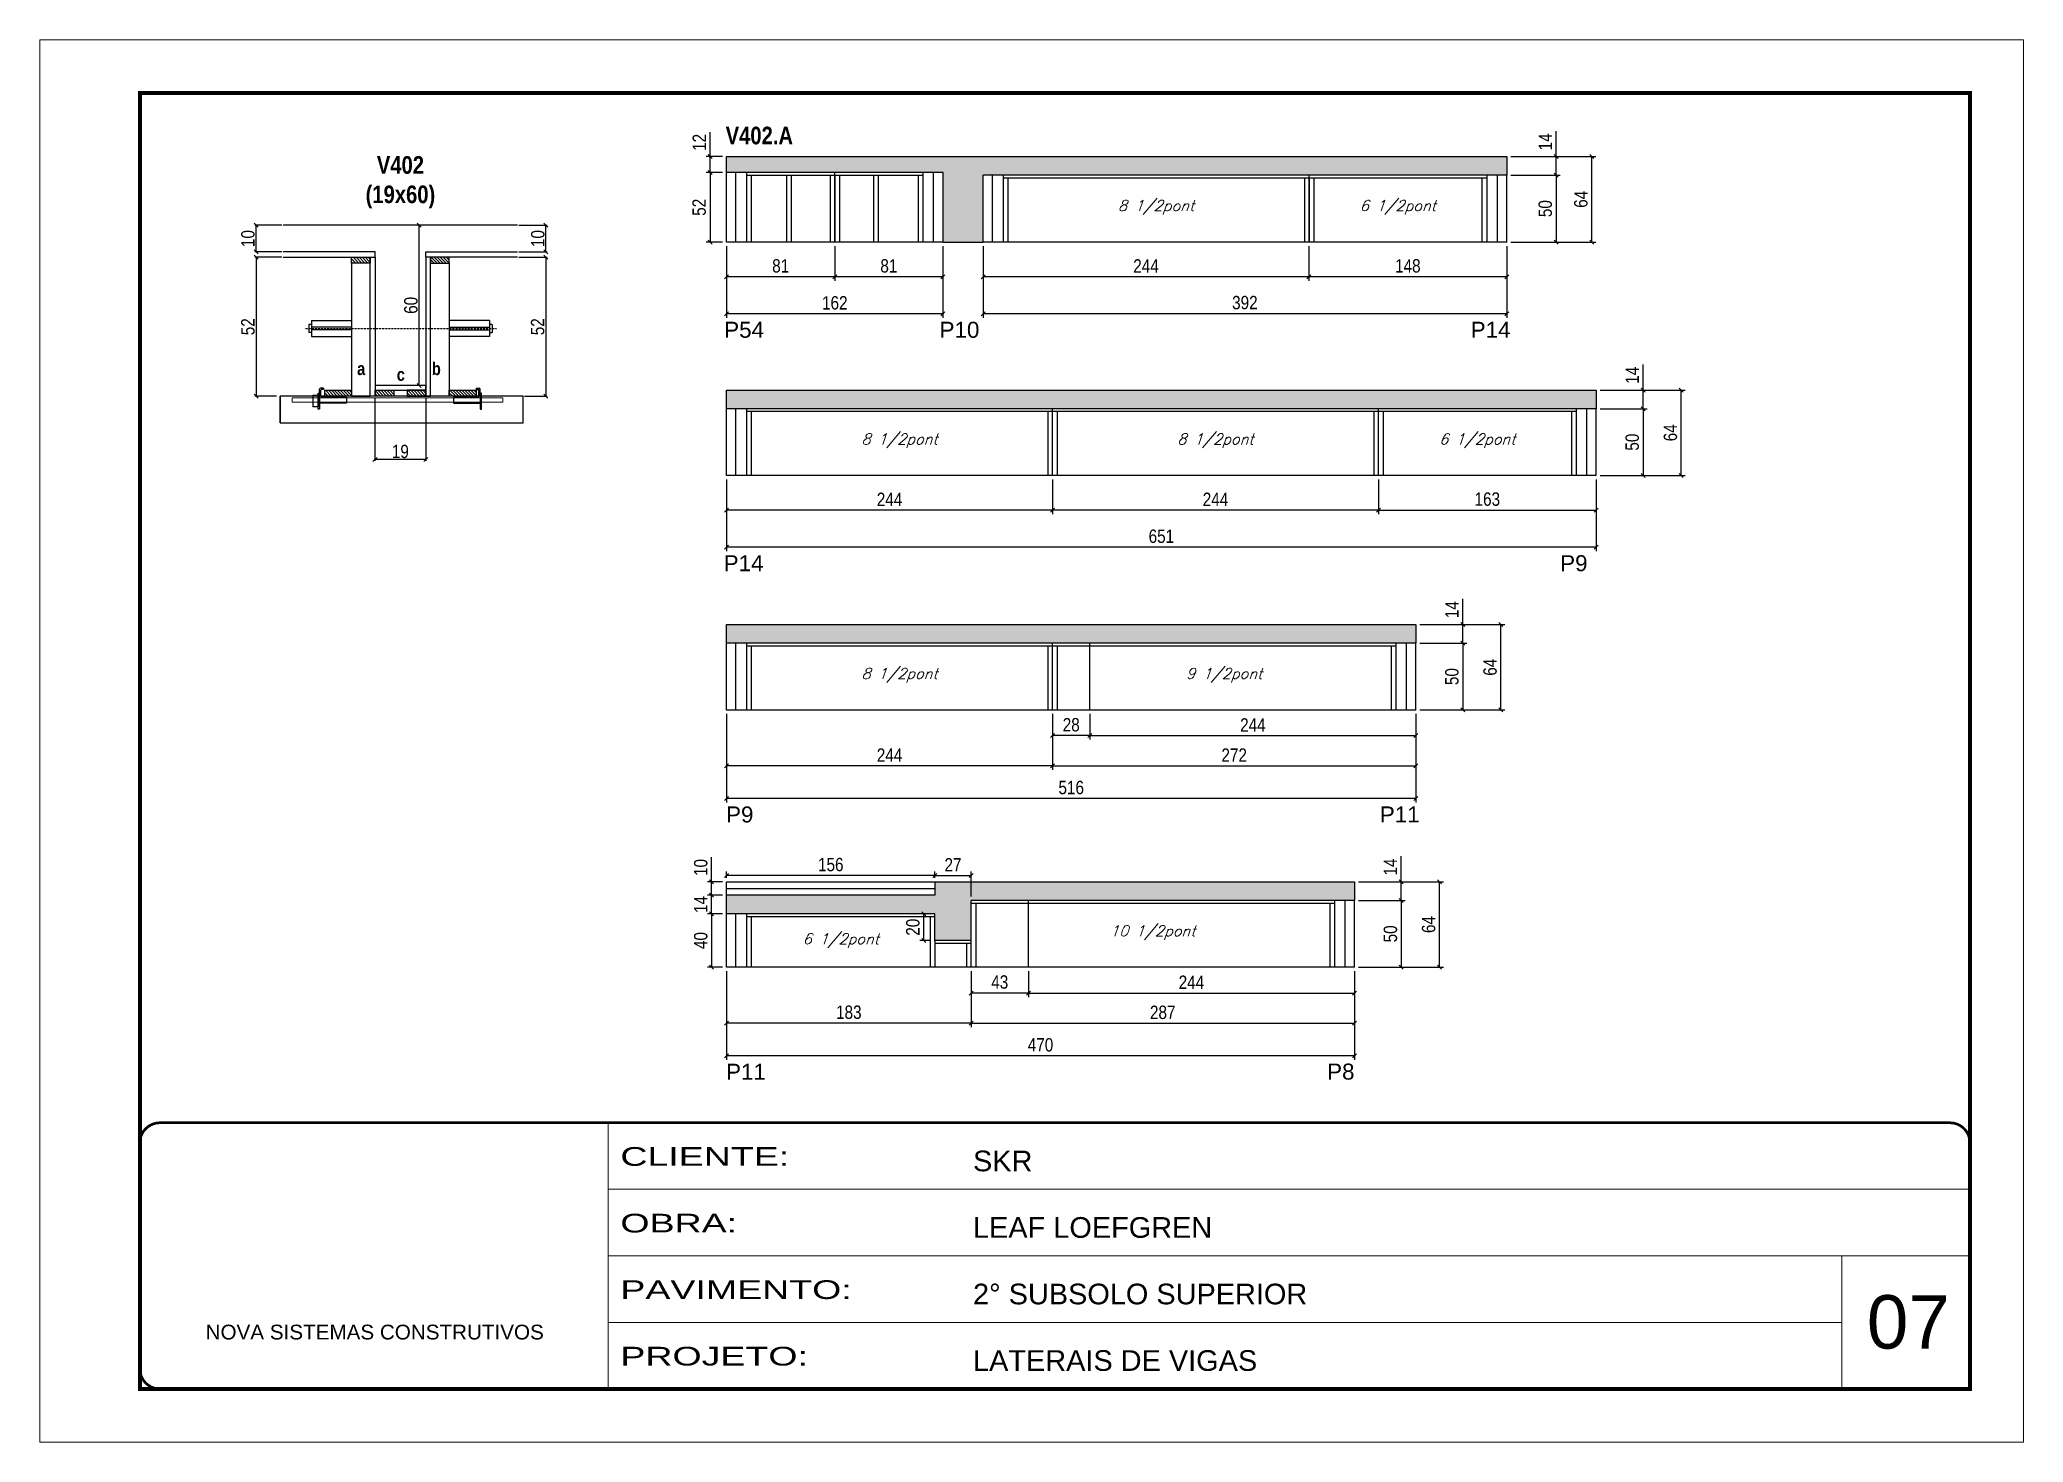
# Model space of a CAD drawing. Extents: x 3309 to 9590, y -2522 to 15424.
# Drawn here: x 6493 to 7978, y 12409 to 13459 of the extents above; entities that cross this region are included whole.
import ezdxf

# ---------------------------------------------------------------- set-up
doc = ezdxf.new("R2010")
doc.units = 0
for name, pattern in [('CONTINUO', [0]), ('DASHED', [0.75, 0.5, -0.25]), ('HIDDEN', [0.375, 0.25, -0.125])]:
    doc.linetypes.add(name, pattern=pattern)
for name, color, linetype in [('5', 5, 'Continuous'), ('barrote', 251, 'Continuous'), ('COTA', 241, 'Continuous'), ('detalhes', 4, 'Continuous'), ('NOMENCLATURA', 7, 'Continuous'), ('Painéis', 200, 'Continuous'), ('presilha', 1, 'Continuous'), ('SARR_2.2x10', 60, 'Continuous'), ('SARR_2.2x7', 40, 'Continuous'), ('SARR_3.5x7', 81, 'Continuous'), ('TENSOR', 3, 'Continuous'), ('texto', 7, 'Continuous')]:
    doc.layers.add(name, color=color, linetype=linetype)
for name, color, linetype, lineweight in [('CARIMBO', 255, 'Continuous', 9), ('CONCRETO', 251, 'Continuous', 25), ('Folhas', 255, 'Continuous', 9), ('SARRAFO DE PRESSAO', 251, 'DASHED', 9), ('SCO-___-LAJ', 2, 'Continuous', 0)]:
    doc.layers.add(name, color=color, linetype=linetype, lineweight=lineweight)
doc.styles.add('ARIAL', font='arial.ttf')
doc.styles.add('COTA TECNICA', font='techl___.ttf', dxfattribs={"height": 10})
doc.styles.add('COTA TECNICA 2X', font='techl___.ttf', dxfattribs={"height": 10})
doc.styles.add('Romans', font='romans.shx')
doc.styles.get("Standard").update_dxf_attribs({"font": 'arial.ttf'})
doc.styles.add('TECNICA', font='techb___.ttf', dxfattribs={"height": 10})
doc.styles.add('Tecnologia', font='')
doc.styles.get('Tecnologia').set_extended_font_data('Forgotten Futurist')
doc.dimstyles.new('PAINEL', dxfattribs={"dimtxt": 10, "dimasz": 3, "dimexe": 3, "dimexo": 3, "dimgap": 3, "dimtad": 1, "dimdec": 1, "dimzin": 12, "dimdsep": 46, "dimtxsty": 'COTA TECNICA', "dimblk1": 'OBLIQUE', "dimblk2": 'OBLIQUE', "dimsah": 1, "dimcen": 0.9, "dimclrd": 4, "dimclre": 4, "dimclrt": 240, "dimadec": 1, "dimazin": 3, "dimtfac": 1, "dimtdec": 1, "dimtmove": 0, "dimatfit": 3, "dimfxl": 1, "dimtolj": 1, "dimtzin": 12, "dimarcsym": 0})
doc.dimstyles.new('SECAO', dxfattribs={"dimscale": 0.333333, "dimtxt": 5, "dimasz": 9, "dimexe": 3, "dimexo": 3, "dimgap": 3, "dimtad": 1, "dimdec": 1, "dimlfac": 0.5, "dimzin": 12, "dimdsep": 46, "dimtxsty": 'COTA TECNICA 2X', "dimblk1": 'OBLIQUE', "dimblk2": 'OBLIQUE', "dimsah": 1, "dimcen": 0.9, "dimclrd": 4, "dimclre": 4, "dimclrt": 240, "dimadec": 1, "dimazin": 3, "dimtfac": 1, "dimtdec": 1, "dimtmove": 0, "dimatfit": 3, "dimfxl": 1, "dimtolj": 1, "dimtzin": 12, "dimarcsym": 0})
pattern_1 = [(135, (39979.4781, -110319.7541), (-1.122532015, -1.122532015), [])]
pattern_2 = [(50, (26.1543, 0), (5.4655401, -0.4781726), [0.5715, -6.2865]), (355, (26.154, 0), (-1.0573026, 5.7317054), [0.4572, -5.0292175]), (100.451445, (26.6097, -0.04), (4.4082374, 5.2535326), [0.4857003, -5.3427073]), (46.1842, (26.154, 1.524), (8.1323712, -1.2612698), [0.85725, -9.42975]), (96.63556, (26.832, 1.419), (7.122124, 7.4227837), [0.7285507, -8.0140682]), (351.18415, (26.154, 1.524), (7.122124, 7.4227837), [0.685799, -7.543792]), (21, (26.9163, 1.143), (4.5484317, -3.067956), [0.5715, -6.2865]), (326, (26.916, 1.143), (1.8540609, 5.525639), [0.4572, -5.0292]), (71.451445, (27.2953, 0.8873), (6.4024926, 2.457683), [0.4857003, -5.3426981]), (37.5, (26.1543, 0), (0.0926581, 2.53665117), [0, -4.96824, 0, -5.1054, 0, -5.04825]), (7.5, (26.1543, 0), (2.00458988, 3.00541724), [0, -2.91084, 0, -4.85394, 0, -1.92405]), (327.5, (24.455, 0), (4.06771786, -0.17186232), [0, -1.905, 0, -5.9436, 0, -7.8867]), (317.5, (23.693, 0), (4.44387544, 0.7627947), [0, -2.4765, 0, -3.94716, 0, -5.6007])]

msp = doc.modelspace()

# ---------------------------------------------------------------- texts
at = {"layer": '5', "linetype": 'Continuous'}
for s, p in [('P54', (7005.32, 13236.12, 0)), ('P10', (7166.54, 13236.12, 0)), ('P14', (7564.14, 13236.12, 0)), ('P14', (7004.93, 13061.38, 0)), ('P9', (7631.14, 13061.38, 0)), ('P9', (7006.71, 12873.3, 0)), ('P11', (7496.14, 12873.3, 0)), ('P11', (7006.71, 12680.67, 0)), ('P8', (7456.69, 12680.8, 0))]:
    msp.add_text(s, height=12, rotation=0.00004, dxfattribs=at).set_placement(p)
at = {"layer": 'CARIMBO', "style": 'ARIAL'}
msp.add_text('07', height=40, dxfattribs=at).set_placement((7860.73, 12479.43))
at = {"layer": 'detalhes', "style": 'TECNICA'}
for s, p in [('b', (6786.44, 13208.2)), ('a', (6730.47, 13208.21)), ('c', (6760.18, 13203.89))]:
    msp.add_text(s, height=9.6, dxfattribs=at).set_placement(p)
at = {"layer": 'NOMENCLATURA', "style": 'TECNICA'}
msp.add_text('V402.A', height=13.2, dxfattribs=at).set_placement((7006.4, 13380.94, 0))
at = {"layer": 'NOMENCLATURA', "insert": (6762.94, 13372.11), "char_height": 13.2, "attachment_point": 2, "style": 'TECNICA'}
msp.add_mtext_dynamic_manual_height_columns('V402\\P(19x60)', width=300.2766, gutter_width=1, heights=[0], dxfattribs=at)
at = {"layer": 'texto', "color": 2, "char_height": 8, "attachment_point": 5, "style": 'Romans'}
for s, insert in [('{\\Q19;\\C256;8 1/2pont}', (7328.62, 13333.75, 0)), ('{\\Q19;\\C256;6 1/2pont}', (7509.62, 13333.75, 0)), ('{\\Q19;\\C256;8 1/2pont}', (7136.62, 13159.02, 0)), ('{\\Q19;\\C256;8 1/2pont}', (7373.12, 13159.02, 0)), ('{\\Q19;\\C256;6 1/2pont}', (7569.12, 13159.02, 0)), ('{\\Q19;\\C256;8 1/2pont}', (7136.62, 12983.49, 0)), ('{\\Q19;\\C256;9 1/2pont}', (7379.62, 12983.49, 0)), ('{\\Q19;\\C256;6 1/2pont}', (7092.62, 12784.86, 0)), ('{\\Q19;\\C256;10 1/2pont}', (7326.12, 12790.86, 0))]:
    msp.add_mtext(s, dxfattribs=dict(at, insert=insert))

# ---------------------------------------------------------------- blocks, each defined once
blk = doc.blocks.new('9999999999')
at = {"color": 30, "linetype": 'CONTINUO'}
for p, q in [((98564.6, 34230.2), (98564.6, 34429.4)), ((98564.6, 34379.6), (99584, 34379.6)), ((98564.6, 34329.8), (99488, 34329.8)), ((99584, 34329.8), (99488, 34329.8)), ((99488, 34329.8), (99488, 34230.2)), ((98564.6, 34280), (99488, 34280))]:
    blk.add_line(p, q, dxfattribs=at)
at = {"color": 30, "linetype": 'CONTINUO', "const_width": 2}
blk.add_lwpolyline([(99584, 34230.2), (99584, 34414.4, 0.414214), (99569, 34429.4), (98229, 34429.4, 0.414214), (98214, 34414.4), (98214, 34245.2, 0.414214), (98229, 34230.2), (99584, 34230.2)], format="xyb", dxfattribs=at)
at = {"layer": 'Folhas'}
blk.add_lwpolyline([(98139, 34190.2), (99624, 34190.2), (99624, 35240.2), (98139, 35240.2)], close=True, dxfattribs=at)
at = {"layer": 'Folhas', "color": 30, "const_width": 3}
blk.add_lwpolyline([(98214, 34230.2), (99584, 34230.2), (99584, 35200.2), (98214, 35200.2)], close=True, dxfattribs=at)
at = {"color": 7, "linetype": 'Continuous', "ltscale": 5, "style": 'ARIAL'}
for s, height, p in [('SKR', 15.48, (98837.7, 34393.1)), ('LEAF LOEFGREN', 15.483, (98837.7, 34343.3)), ('2° SUBSOLO SUPERIOR', 15.483, (98837.7, 34293.5)), ('NOVA SISTEMAS CONSTRUTIVOS', 11.059, (98263.2, 34267.2)), ('LATERAIS DE VIGAS', 15.483, (98837.7, 34243.7))]:
    blk.add_text(s, height=height, dxfattribs=at).set_placement(p)
at = {"layer": 'Folhas', "color": 7, "style": 'Tecnologia', "width": 1.5}
for s, p in [('CLIENTE:', (98573.7, 34397.2)), ('OBRA:', (98573.7, 34347.3)), ('PAVIMENTO:', (98573.7, 34297.5)), ('PROJETO:', (98573.7, 34247.7))]:
    blk.add_text(s, height=14, dxfattribs=at).set_placement(p)
blk = doc.blocks.new('_Oblique')
at = {"color": 0, "linetype": 'ByBlock', "lineweight": -2}
blk.add_line((-0.5, -0.5), (0.5, 0.5), dxfattribs=at)
blk = doc.blocks.new('*D787')
at = {"layer": 'COTA', "color": 4, "lineweight": -2, "transparency": 16777216}
for p, q in [((6743.9, 13191.4), (6743.9, 13143.9)), ((6781.9, 13191.4), (6781.9, 13143.9)), ((6781.9, 13144.9), (6743.9, 13144.9))]:
    blk.add_line(p, q, dxfattribs=at)
at = {"layer": 'Defpoints', "color": 0, "transparency": 16777216}
for p in [(6743.9, 13192.4), (6781.9, 13192.4), (6743.9, 13144.9)]:
    blk.add_point(p, dxfattribs=at)
at = {"layer": 'COTA', "color": 4, "lineweight": -2, "transparency": 16777216, "xscale": 3, "yscale": 3, "zscale": 3, "rotation": 180}
blk.add_blockref('_Oblique', (6743.9, 13144.9), dxfattribs=at)
at = {"layer": 'COTA', "color": 4, "lineweight": -2, "transparency": 16777216, "xscale": 3, "yscale": 3, "zscale": 3}
blk.add_blockref('_Oblique', (6781.9, 13144.9), dxfattribs=at)
at = {"layer": 'COTA', "color": 240, "transparency": 16777216, "insert": (6762.9, 13151), "char_height": 10, "attachment_point": 5, "style": 'COTA TECNICA 2X'}
blk.add_mtext('\\A1;19', dxfattribs=at)
blk = doc.blocks.new('PRESILHA METÁLICA 1')
at = {"layer": 'presilha'}
for p, q in [((0, 13), (6, 13)), ((0, 13), (0, 0)), ((6, 0), (0, 0)), ((6, 15.5), (7.5, 15.5)), ((6, -2.5), (6, 15.5)), ((6, 13), (6, 0)), ((7.5, 10.6), (7.5, 19.9)), ((7.5, 15.5), (7.5, -2.5)), ((37.5, 4.1), (7.5, 4.1)), ((12, 21), (8.6, 21)), ((9, 11.6), (9, 18.9)), ((12, 19.5), (9.6, 19.5)), ((37.5, 11), (9.6, 11)), ((12, 21), (12, 19.5)), ((37.5, 11), (37.5, 4.1)), ((7.5, -2.5), (6, -2.5))]:
    blk.add_line(p, q, dxfattribs=at)
for centre, radius, start, end in [((8.6, 19.9), 1.14, 90, 180), ((9.6, 18.9), 0.57, 90, 180), ((9.6, 11.6), 0.57, 180, 270)]:
    blk.add_arc(centre, radius, start, end, dxfattribs=at)
blk = doc.blocks.new('PRESILHA METÁLICA 2')
at = {"layer": 'presilha'}
for p, q in [((-5.2, 23.5), (-5.2, 22)), ((-5.2, 23.5), (-1.9, 23.5)), ((-0.8, 14.6), (-0.8, 22.4)), ((-30.8, 13.5), (-30.8, 6.6)), ((-30.8, 13.5), (-2.8, 13.5)), ((-30.8, 6.6), (-0.8, 6.6)), ((-5.2, 22), (-2.8, 22)), ((-2.2, 14.1), (-2.2, 21.4)), ((0.8, 18), (-0.8, 18)), ((-0.8, 18), (-0.8, 0)), ((-0.8, 0), (0.8, 0)), ((0.8, 0), (0.8, 18))]:
    blk.add_line(p, q, dxfattribs=at)
for centre, radius, start, end in [((-1.9, 22.4), 1.14, 0, 90), ((-2.8, 21.4), 0.57, 0, 90), ((-2.8, 14.1), 0.57, 270, 0)]:
    blk.add_arc(centre, radius, start, end, dxfattribs=at)
blk = doc.blocks.new('*D788')
at = {"layer": 'COTA', "color": 4, "lineweight": -2, "transparency": 16777216}
for p, q in [((6674.2, 13296.4), (6653.9, 13296.4)), ((6654.9, 13296.4), (6654.9, 13192.4)), ((6670.1, 13192.4), (6653.9, 13192.4))]:
    blk.add_line(p, q, dxfattribs=at)
at = {"layer": 'Defpoints', "color": 0, "transparency": 16777216}
for p in [(6675.2, 13296.4), (6654.9, 13192.4), (6671.1, 13192.4)]:
    blk.add_point(p, dxfattribs=at)
at = {"layer": 'COTA', "color": 4, "lineweight": -2, "transparency": 16777216, "xscale": 3, "yscale": 3, "zscale": 3}
for p, rotation in [((6654.9, 13296.4), 90), ((6654.9, 13192.4), 270)]:
    blk.add_blockref('_Oblique', p, dxfattribs=dict(at, rotation=rotation))
at = {"layer": 'COTA', "color": 240, "transparency": 16777216, "insert": (6648.8, 13244.4), "char_height": 10, "attachment_point": 5, "rotation": 90, "style": 'COTA TECNICA 2X'}
blk.add_mtext('\\A1;52', dxfattribs=at)
blk = doc.blocks.new('*D789')
at = {"layer": 'COTA', "color": 4, "lineweight": -2, "transparency": 16777216}
for p, q in [((6851.6, 13296.4), (6872.9, 13296.4)), ((6871.9, 13296.4), (6871.9, 13192.4)), ((6855.8, 13192.4), (6872.9, 13192.4))]:
    blk.add_line(p, q, dxfattribs=at)
at = {"layer": 'Defpoints', "color": 0, "transparency": 16777216}
for p in [(6850.6, 13296.4), (6854.8, 13192.4), (6871.9, 13192.4)]:
    blk.add_point(p, dxfattribs=at)
at = {"layer": 'COTA', "color": 4, "lineweight": -2, "transparency": 16777216, "xscale": 3, "yscale": 3, "zscale": 3}
for p, rotation in [((6871.9, 13296.4), 90), ((6871.9, 13192.4), 270)]:
    blk.add_blockref('_Oblique', p, dxfattribs=dict(at, rotation=rotation))
at = {"layer": 'COTA', "color": 240, "transparency": 16777216, "insert": (6865.7, 13244.4), "char_height": 10, "attachment_point": 5, "rotation": 90, "style": 'COTA TECNICA 2X'}
blk.add_mtext('\\A1;52', dxfattribs=at)
blk = doc.blocks.new('*D790')
at = {"layer": 'COTA', "color": 4, "lineweight": -2, "transparency": 16777216}
for p, q in [((6780.9, 13320.4), (6775.9, 13320.4)), ((6776.9, 13200.4), (6776.9, 13320.4)), ((6780.9, 13200.4), (6775.9, 13200.4))]:
    blk.add_line(p, q, dxfattribs=at)
at = {"layer": 'Defpoints', "color": 0, "transparency": 16777216}
for p in [(6776.9, 13320.4), (6781.9, 13320.4), (6781.9, 13200.4)]:
    blk.add_point(p, dxfattribs=at)
at = {"layer": 'COTA', "color": 4, "lineweight": -2, "transparency": 16777216, "xscale": 3, "yscale": 3, "zscale": 3}
for p, rotation in [((6776.9, 13320.4), 90), ((6776.9, 13200.4), 270)]:
    blk.add_blockref('_Oblique', p, dxfattribs=dict(at, rotation=rotation))
at = {"layer": 'COTA', "color": 240, "transparency": 16777216, "insert": (6770.8, 13260.4), "char_height": 10, "attachment_point": 5, "rotation": 90, "style": 'COTA TECNICA 2X'}
blk.add_mtext('\\A1;60', dxfattribs=at)
blk = doc.blocks.new('*D791')
at = {"layer": 'COTA', "color": 4, "lineweight": -2, "transparency": 16777216}
for p, q in [((6851.6, 13320.4), (6872.9, 13320.4)), ((6871.9, 13300.4), (6871.9, 13320.4)), ((6851.6, 13300.4), (6872.9, 13300.4))]:
    blk.add_line(p, q, dxfattribs=at)
at = {"layer": 'Defpoints', "color": 0, "transparency": 16777216}
for p in [(6850.6, 13320.4), (6871.9, 13320.4), (6850.6, 13300.4)]:
    blk.add_point(p, dxfattribs=at)
at = {"layer": 'COTA', "color": 4, "lineweight": -2, "transparency": 16777216, "xscale": 3, "yscale": 3, "zscale": 3}
for p, rotation in [((6871.9, 13320.4), 90), ((6871.9, 13300.4), 270)]:
    blk.add_blockref('_Oblique', p, dxfattribs=dict(at, rotation=rotation))
at = {"layer": 'COTA', "color": 240, "transparency": 16777216, "insert": (6865.8, 13310.4), "char_height": 10, "attachment_point": 5, "rotation": 90, "style": 'COTA TECNICA 2X'}
blk.add_mtext('\\A1;10', dxfattribs=at)
blk = doc.blocks.new('*D797')
at = {"layer": 'COTA', "color": 4, "lineweight": -2, "transparency": 16777216}
for p, q in [((6674.2, 13320.4), (6653.9, 13320.4)), ((6654.9, 13300.4), (6654.9, 13320.4)), ((6674.2, 13300.4), (6653.9, 13300.4))]:
    blk.add_line(p, q, dxfattribs=at)
at = {"layer": 'Defpoints', "color": 0, "transparency": 16777216}
for p in [(6654.9, 13320.4), (6675.2, 13320.4), (6675.2, 13300.4)]:
    blk.add_point(p, dxfattribs=at)
at = {"layer": 'COTA', "color": 4, "lineweight": -2, "transparency": 16777216, "xscale": 3, "yscale": 3, "zscale": 3}
for p, rotation in [((6654.9, 13320.4), 90), ((6654.9, 13300.4), 270)]:
    blk.add_blockref('_Oblique', p, dxfattribs=dict(at, rotation=rotation))
at = {"layer": 'COTA', "color": 240, "transparency": 16777216, "insert": (6648.8, 13310.4), "char_height": 10, "attachment_point": 5, "rotation": 90, "style": 'COTA TECNICA 2X'}
blk.add_mtext('\\A1;10', dxfattribs=at)
blk = doc.blocks.new('*D783')
at = {"layer": 'COTA', "color": 4, "linetype": 'ByBlock', "lineweight": -2, "transparency": 16777216}
for p, q in [((7088.1, 13304.8), (7088.1, 13278.8)), ((7169.1, 13304.8), (7169.1, 13278.8)), ((7169.1, 13281.8), (7088.1, 13281.8))]:
    blk.add_line(p, q, dxfattribs=at)
at = {"layer": 'Defpoints', "color": 0, "linetype": 'ByBlock', "transparency": 16777216}
for p in [(7088.1, 13307.8), (7169.1, 13307.8), (7088.1, 13281.8)]:
    blk.add_point(p, dxfattribs=at)
at = {"layer": 'COTA', "color": 4, "linetype": 'ByBlock', "lineweight": -2, "transparency": 16777216, "xscale": 3, "yscale": 3, "zscale": 3, "rotation": 180}
blk.add_blockref('_Oblique', (7088.1, 13281.8), dxfattribs=at)
at = {"layer": 'COTA', "color": 4, "linetype": 'ByBlock', "lineweight": -2, "transparency": 16777216, "xscale": 3, "yscale": 3, "zscale": 3}
blk.add_blockref('_Oblique', (7169.1, 13281.8), dxfattribs=at)
at = {"layer": 'COTA', "color": 240, "linetype": 'ByBlock', "transparency": 16777216, "insert": (7128.6, 13289.9), "char_height": 10, "attachment_point": 5, "style": 'COTA TECNICA'}
blk.add_mtext('\\A1;81', dxfattribs=at)
blk = doc.blocks.new('*D784')
at = {"layer": 'COTA', "color": 4, "linetype": 'ByBlock', "lineweight": -2, "transparency": 16777216}
for p, q in [((7007.1, 13304.8), (7007.1, 13278.8)), ((7088.1, 13304.8), (7088.1, 13278.8)), ((7088.1, 13281.8), (7007.1, 13281.8))]:
    blk.add_line(p, q, dxfattribs=at)
at = {"layer": 'Defpoints', "color": 0, "linetype": 'ByBlock', "transparency": 16777216}
for p in [(7007.1, 13307.8), (7088.1, 13307.8), (7007.1, 13281.8)]:
    blk.add_point(p, dxfattribs=at)
at = {"layer": 'COTA', "color": 4, "linetype": 'ByBlock', "lineweight": -2, "transparency": 16777216, "xscale": 3, "yscale": 3, "zscale": 3, "rotation": 180}
blk.add_blockref('_Oblique', (7007.1, 13281.8), dxfattribs=at)
at = {"layer": 'COTA', "color": 4, "linetype": 'ByBlock', "lineweight": -2, "transparency": 16777216, "xscale": 3, "yscale": 3, "zscale": 3}
blk.add_blockref('_Oblique', (7088.1, 13281.8), dxfattribs=at)
at = {"layer": 'COTA', "color": 240, "linetype": 'ByBlock', "transparency": 16777216, "insert": (7047.6, 13289.9), "char_height": 10, "attachment_point": 5, "style": 'COTA TECNICA'}
blk.add_mtext('\\A1;81', dxfattribs=at)
blk = doc.blocks.new('*D792')
at = {"layer": 'COTA', "color": 4, "linetype": 'ByBlock', "lineweight": -2, "transparency": 16777216}
for p, q in [((7007.1, 13304.8), (7007.1, 13251.1)), ((7169.1, 13304.8), (7169.1, 13251.1)), ((7169.1, 13254.1), (7007.1, 13254.1))]:
    blk.add_line(p, q, dxfattribs=at)
at = {"layer": 'Defpoints', "color": 0, "linetype": 'ByBlock', "transparency": 16777216}
for p in [(7007.1, 13307.8), (7169.1, 13307.8), (7007.1, 13254.1)]:
    blk.add_point(p, dxfattribs=at)
at = {"layer": 'COTA', "color": 4, "linetype": 'ByBlock', "lineweight": -2, "transparency": 16777216, "xscale": 3, "yscale": 3, "zscale": 3, "rotation": 180}
blk.add_blockref('_Oblique', (7007.1, 13254.1), dxfattribs=at)
at = {"layer": 'COTA', "color": 4, "linetype": 'ByBlock', "lineweight": -2, "transparency": 16777216, "xscale": 3, "yscale": 3, "zscale": 3}
blk.add_blockref('_Oblique', (7169.1, 13254.1), dxfattribs=at)
at = {"layer": 'COTA', "color": 240, "linetype": 'ByBlock', "transparency": 16777216, "insert": (7088.1, 13262.2), "char_height": 10, "attachment_point": 5, "style": 'COTA TECNICA'}
blk.add_mtext('\\A1;162', dxfattribs=at)
blk = doc.blocks.new('*D785')
at = {"layer": 'COTA', "color": 4, "linetype": 'ByBlock', "lineweight": -2, "transparency": 16777216}
for p, q in [((7443.1, 13304.8), (7443.1, 13278.8)), ((7591.1, 13304.8), (7591.1, 13278.8)), ((7591.1, 13281.8), (7443.1, 13281.8))]:
    blk.add_line(p, q, dxfattribs=at)
at = {"layer": 'Defpoints', "color": 0, "linetype": 'ByBlock', "transparency": 16777216}
for p in [(7443.1, 13307.8), (7591.1, 13307.8), (7443.1, 13281.8)]:
    blk.add_point(p, dxfattribs=at)
at = {"layer": 'COTA', "color": 4, "linetype": 'ByBlock', "lineweight": -2, "transparency": 16777216, "xscale": 3, "yscale": 3, "zscale": 3, "rotation": 180}
blk.add_blockref('_Oblique', (7443.1, 13281.8), dxfattribs=at)
at = {"layer": 'COTA', "color": 4, "linetype": 'ByBlock', "lineweight": -2, "transparency": 16777216, "xscale": 3, "yscale": 3, "zscale": 3}
blk.add_blockref('_Oblique', (7591.1, 13281.8), dxfattribs=at)
at = {"layer": 'COTA', "color": 240, "linetype": 'ByBlock', "transparency": 16777216, "insert": (7517.1, 13289.9), "char_height": 10, "attachment_point": 5, "style": 'COTA TECNICA'}
blk.add_mtext('\\A1;148', dxfattribs=at)
blk = doc.blocks.new('*D786')
at = {"layer": 'COTA', "color": 4, "linetype": 'ByBlock', "lineweight": -2, "transparency": 16777216}
for p, q in [((7199.1, 13304.8), (7199.1, 13278.8)), ((7443.1, 13304.8), (7443.1, 13278.8)), ((7443.1, 13281.8), (7199.1, 13281.8))]:
    blk.add_line(p, q, dxfattribs=at)
at = {"layer": 'Defpoints', "color": 0, "linetype": 'ByBlock', "transparency": 16777216}
for p in [(7199.1, 13307.8), (7443.1, 13307.8), (7199.1, 13281.8)]:
    blk.add_point(p, dxfattribs=at)
at = {"layer": 'COTA', "color": 4, "linetype": 'ByBlock', "lineweight": -2, "transparency": 16777216, "xscale": 3, "yscale": 3, "zscale": 3, "rotation": 180}
blk.add_blockref('_Oblique', (7199.1, 13281.8), dxfattribs=at)
at = {"layer": 'COTA', "color": 4, "linetype": 'ByBlock', "lineweight": -2, "transparency": 16777216, "xscale": 3, "yscale": 3, "zscale": 3}
blk.add_blockref('_Oblique', (7443.1, 13281.8), dxfattribs=at)
at = {"layer": 'COTA', "color": 240, "linetype": 'ByBlock', "transparency": 16777216, "insert": (7321.1, 13289.9), "char_height": 10, "attachment_point": 5, "style": 'COTA TECNICA'}
blk.add_mtext('\\A1;244', dxfattribs=at)
blk = doc.blocks.new('*D793')
at = {"layer": 'COTA', "color": 4, "linetype": 'ByBlock', "lineweight": -2, "transparency": 16777216}
for p, q in [((7199.1, 13304.8), (7199.1, 13251.1)), ((7591.1, 13304.8), (7591.1, 13251.1)), ((7591.1, 13254.1), (7199.1, 13254.1))]:
    blk.add_line(p, q, dxfattribs=at)
at = {"layer": 'Defpoints', "color": 0, "linetype": 'ByBlock', "transparency": 16777216}
for p in [(7199.1, 13307.8), (7591.1, 13307.8), (7199.1, 13254.1)]:
    blk.add_point(p, dxfattribs=at)
at = {"layer": 'COTA', "color": 4, "linetype": 'ByBlock', "lineweight": -2, "transparency": 16777216, "xscale": 3, "yscale": 3, "zscale": 3, "rotation": 180}
blk.add_blockref('_Oblique', (7199.1, 13254.1), dxfattribs=at)
at = {"layer": 'COTA', "color": 4, "linetype": 'ByBlock', "lineweight": -2, "transparency": 16777216, "xscale": 3, "yscale": 3, "zscale": 3}
blk.add_blockref('_Oblique', (7591.1, 13254.1), dxfattribs=at)
at = {"layer": 'COTA', "color": 240, "linetype": 'ByBlock', "transparency": 16777216, "insert": (7395.1, 13262.4), "char_height": 10, "attachment_point": 5, "style": 'COTA TECNICA'}
blk.add_mtext('\\A1;392', dxfattribs=at)
blk = doc.blocks.new('*D794')
at = {"layer": 'COTA', "color": 4, "lineweight": -2, "transparency": 16777216}
for p, q in [((7594.1, 13357.8), (7631.1, 13357.8)), ((7628.1, 13357.8), (7628.1, 13307.8)), ((7594.1, 13307.8), (7631.1, 13307.8))]:
    blk.add_line(p, q, dxfattribs=at)
at = {"layer": 'Defpoints', "color": 0, "transparency": 16777216}
for p in [(7591.1, 13357.8, 0), (7591.1, 13307.8, 0), (7628.1, 13307.8)]:
    blk.add_point(p, dxfattribs=at)
at = {"layer": 'COTA', "color": 4, "lineweight": -2, "transparency": 16777216, "xscale": 3, "yscale": 3, "zscale": 3}
for p, rotation in [((7628.1, 13357.8), 90), ((7628.1, 13307.8), 270)]:
    blk.add_blockref('_Oblique', p, dxfattribs=dict(at, rotation=rotation))
at = {"layer": 'COTA', "color": 240, "transparency": 16777216, "insert": (7620, 13332.8), "char_height": 10, "attachment_point": 5, "rotation": 90, "style": 'COTA TECNICA'}
blk.add_mtext('\\A1;50', dxfattribs=at)
blk = doc.blocks.new('*D795')
at = {"layer": 'COTA', "color": 4, "lineweight": -2, "transparency": 16777216}
for p, q in [((7628.1, 13371.8), (7628.1, 13390.9)), ((7594.1, 13371.8), (7631.1, 13371.8)), ((7628.1, 13357.8), (7628.1, 13371.8)), ((7594.1, 13357.8), (7631.1, 13357.8))]:
    blk.add_line(p, q, dxfattribs=at)
at = {"layer": 'Defpoints', "color": 0, "transparency": 16777216}
for p in [(7591.1, 13371.8, 0), (7628.1, 13371.8), (7591.1, 13357.8, 0)]:
    blk.add_point(p, dxfattribs=at)
at = {"layer": 'COTA', "color": 4, "lineweight": -2, "transparency": 16777216, "xscale": 3, "yscale": 3, "zscale": 3}
for p, rotation in [((7628.1, 13371.8), 90), ((7628.1, 13357.8), 270)]:
    blk.add_blockref('_Oblique', p, dxfattribs=dict(at, rotation=rotation))
at = {"layer": 'COTA', "color": 240, "transparency": 16777216, "insert": (7620, 13382.8), "char_height": 10, "attachment_point": 5, "rotation": 90, "style": 'COTA TECNICA'}
blk.add_mtext('\\A1;14', dxfattribs=at)
blk = doc.blocks.new('*D796')
at = {"layer": 'COTA', "color": 4, "lineweight": -2, "transparency": 16777216}
for p, q in [((7594.1, 13371.8), (7657.8, 13371.8)), ((7654.8, 13307.8), (7654.8, 13371.8)), ((7594.1, 13307.8), (7657.8, 13307.8))]:
    blk.add_line(p, q, dxfattribs=at)
at = {"layer": 'Defpoints', "color": 0, "transparency": 16777216}
for p in [(7591.1, 13371.8, 0), (7654.8, 13371.8), (7591.1, 13307.8, 0)]:
    blk.add_point(p, dxfattribs=at)
at = {"layer": 'COTA', "color": 4, "lineweight": -2, "transparency": 16777216, "xscale": 3, "yscale": 3, "zscale": 3}
for p, rotation in [((7654.8, 13371.8), 90), ((7654.8, 13307.8), 270)]:
    blk.add_blockref('_Oblique', p, dxfattribs=dict(at, rotation=rotation))
at = {"layer": 'COTA', "color": 240, "transparency": 16777216, "insert": (7646.7, 13339.8), "char_height": 10, "attachment_point": 5, "rotation": 90, "style": 'COTA TECNICA'}
blk.add_mtext('\\A1;64', dxfattribs=at)
blk = doc.blocks.new('*D798')
at = {"layer": 'COTA', "color": 4, "linetype": 'ByBlock', "lineweight": -2, "transparency": 16777216}
for p, q in [((7251.1, 13130), (7251.1, 13104.1)), ((7495.1, 13130), (7495.1, 13104.1)), ((7495.1, 13107.1), (7251.1, 13107.1))]:
    blk.add_line(p, q, dxfattribs=at)
at = {"layer": 'Defpoints', "color": 0, "linetype": 'ByBlock', "transparency": 16777216}
for p in [(7251.1, 13133), (7495.1, 13133), (7251.1, 13107.1)]:
    blk.add_point(p, dxfattribs=at)
at = {"layer": 'COTA', "color": 4, "linetype": 'ByBlock', "lineweight": -2, "transparency": 16777216, "xscale": 3, "yscale": 3, "zscale": 3, "rotation": 180}
blk.add_blockref('_Oblique', (7251.1, 13107.1), dxfattribs=at)
at = {"layer": 'COTA', "color": 4, "linetype": 'ByBlock', "lineweight": -2, "transparency": 16777216, "xscale": 3, "yscale": 3, "zscale": 3}
blk.add_blockref('_Oblique', (7495.1, 13107.1), dxfattribs=at)
at = {"layer": 'COTA', "color": 240, "linetype": 'ByBlock', "transparency": 16777216, "insert": (7373.1, 13115.2), "char_height": 10, "attachment_point": 5, "style": 'COTA TECNICA'}
blk.add_mtext('\\A1;244', dxfattribs=at)
blk = doc.blocks.new('*D799')
at = {"layer": 'COTA', "color": 4, "linetype": 'ByBlock', "lineweight": -2, "transparency": 16777216}
for p, q in [((7007.1, 13130), (7007.1, 13104.1)), ((7251.1, 13130), (7251.1, 13104.1)), ((7251.1, 13107.1), (7007.1, 13107.1))]:
    blk.add_line(p, q, dxfattribs=at)
at = {"layer": 'Defpoints', "color": 0, "linetype": 'ByBlock', "transparency": 16777216}
for p in [(7007.1, 13133), (7251.1, 13133), (7007.1, 13107.1)]:
    blk.add_point(p, dxfattribs=at)
at = {"layer": 'COTA', "color": 4, "linetype": 'ByBlock', "lineweight": -2, "transparency": 16777216, "xscale": 3, "yscale": 3, "zscale": 3, "rotation": 180}
blk.add_blockref('_Oblique', (7007.1, 13107.1), dxfattribs=at)
at = {"layer": 'COTA', "color": 4, "linetype": 'ByBlock', "lineweight": -2, "transparency": 16777216, "xscale": 3, "yscale": 3, "zscale": 3}
blk.add_blockref('_Oblique', (7251.1, 13107.1), dxfattribs=at)
at = {"layer": 'COTA', "color": 240, "linetype": 'ByBlock', "transparency": 16777216, "insert": (7129.1, 13115.2), "char_height": 10, "attachment_point": 5, "style": 'COTA TECNICA'}
blk.add_mtext('\\A1;244', dxfattribs=at)
blk = doc.blocks.new('*D800')
at = {"layer": 'COTA', "color": 4, "linetype": 'ByBlock', "lineweight": -2, "transparency": 16777216}
for p, q in [((7007.1, 13130), (7007.1, 13076.4)), ((7658.1, 13130), (7658.1, 13076.4)), ((7658.1, 13079.4), (7007.1, 13079.4))]:
    blk.add_line(p, q, dxfattribs=at)
at = {"layer": 'Defpoints', "color": 0, "linetype": 'ByBlock', "transparency": 16777216}
for p in [(7007.1, 13133), (7658.1, 13133), (7007.1, 13079.4)]:
    blk.add_point(p, dxfattribs=at)
at = {"layer": 'COTA', "color": 4, "linetype": 'ByBlock', "lineweight": -2, "transparency": 16777216, "xscale": 3, "yscale": 3, "zscale": 3, "rotation": 180}
blk.add_blockref('_Oblique', (7007.1, 13079.4), dxfattribs=at)
at = {"layer": 'COTA', "color": 4, "linetype": 'ByBlock', "lineweight": -2, "transparency": 16777216, "xscale": 3, "yscale": 3, "zscale": 3}
blk.add_blockref('_Oblique', (7658.1, 13079.4), dxfattribs=at)
at = {"layer": 'COTA', "color": 240, "linetype": 'ByBlock', "transparency": 16777216, "insert": (7332.6, 13087.5), "char_height": 10, "attachment_point": 5, "style": 'COTA TECNICA'}
blk.add_mtext('\\A1;651', dxfattribs=at)
blk = doc.blocks.new('*D801')
at = {"layer": 'COTA', "color": 4, "lineweight": -2, "transparency": 16777216}
for p, q in [((7495.1, 13130), (7495.1, 13104.1)), ((7658.1, 13130), (7658.1, 13104.1)), ((7495.1, 13107.1), (7658.1, 13107.1))]:
    blk.add_line(p, q, dxfattribs=at)
at = {"layer": 'Defpoints', "color": 0, "transparency": 16777216}
for p in [(7495.1, 13133, 0), (7658.1, 13133, 0), (7658.1, 13107.1)]:
    blk.add_point(p, dxfattribs=at)
at = {"layer": 'COTA', "color": 4, "lineweight": -2, "transparency": 16777216, "xscale": 3, "yscale": 3, "zscale": 3, "rotation": 180}
blk.add_blockref('_Oblique', (7495.1, 13107.1), dxfattribs=at)
at = {"layer": 'COTA', "color": 4, "lineweight": -2, "transparency": 16777216, "xscale": 3, "yscale": 3, "zscale": 3}
blk.add_blockref('_Oblique', (7658.1, 13107.1), dxfattribs=at)
at = {"layer": 'COTA', "color": 240, "transparency": 16777216, "insert": (7576.6, 13115.3), "char_height": 10, "attachment_point": 5, "style": 'COTA TECNICA'}
blk.add_mtext('\\A1;163', dxfattribs=at)
blk = doc.blocks.new('*D803')
at = {"layer": 'COTA', "color": 4, "lineweight": -2, "transparency": 16777216}
for p, q in [((7661.1, 13183), (7696.2, 13183)), ((7693.2, 13183), (7693.2, 13133)), ((7661.1, 13133), (7696.2, 13133))]:
    blk.add_line(p, q, dxfattribs=at)
at = {"layer": 'Defpoints', "color": 0, "transparency": 16777216}
for p in [(7658.1, 13183, 0), (7658.1, 13133, 0), (7693.2, 13133)]:
    blk.add_point(p, dxfattribs=at)
at = {"layer": 'COTA', "color": 4, "lineweight": -2, "transparency": 16777216, "xscale": 3, "yscale": 3, "zscale": 3}
for p, rotation in [((7693.2, 13183), 90), ((7693.2, 13133), 270)]:
    blk.add_blockref('_Oblique', p, dxfattribs=dict(at, rotation=rotation))
at = {"layer": 'COTA', "color": 240, "transparency": 16777216, "insert": (7685.1, 13158), "char_height": 10, "attachment_point": 5, "rotation": 90, "style": 'COTA TECNICA'}
blk.add_mtext('\\A1;50', dxfattribs=at)
blk = doc.blocks.new('*D804')
at = {"layer": 'COTA', "color": 4, "lineweight": -2, "transparency": 16777216}
for p, q in [((7693.2, 13197), (7693.2, 13216.1)), ((7661.1, 13197), (7696.2, 13197)), ((7693.2, 13183), (7693.2, 13197)), ((7661.1, 13183), (7696.2, 13183))]:
    blk.add_line(p, q, dxfattribs=at)
at = {"layer": 'Defpoints', "color": 0, "transparency": 16777216}
for p in [(7658.1, 13197, 0), (7693.2, 13197), (7658.1, 13183, 0)]:
    blk.add_point(p, dxfattribs=at)
at = {"layer": 'COTA', "color": 4, "lineweight": -2, "transparency": 16777216, "xscale": 3, "yscale": 3, "zscale": 3}
for p, rotation in [((7693.2, 13197), 90), ((7693.2, 13183), 270)]:
    blk.add_blockref('_Oblique', p, dxfattribs=dict(at, rotation=rotation))
at = {"layer": 'COTA', "color": 240, "transparency": 16777216, "insert": (7685.1, 13208.1), "char_height": 10, "attachment_point": 5, "rotation": 90, "style": 'COTA TECNICA'}
blk.add_mtext('\\A1;14', dxfattribs=at)
blk = doc.blocks.new('*D802')
at = {"layer": 'COTA', "color": 4, "lineweight": -2, "transparency": 16777216}
for p, q in [((7661.1, 13197), (7724.8, 13197)), ((7721.8, 13133), (7721.8, 13197)), ((7661.1, 13133), (7724.8, 13133))]:
    blk.add_line(p, q, dxfattribs=at)
at = {"layer": 'Defpoints', "color": 0, "transparency": 16777216}
for p in [(7658.1, 13197, 0), (7721.8, 13197), (7658.1, 13133, 0)]:
    blk.add_point(p, dxfattribs=at)
at = {"layer": 'COTA', "color": 4, "lineweight": -2, "transparency": 16777216, "xscale": 3, "yscale": 3, "zscale": 3}
for p, rotation in [((7721.8, 13197), 90), ((7721.8, 13133), 270)]:
    blk.add_blockref('_Oblique', p, dxfattribs=dict(at, rotation=rotation))
at = {"layer": 'COTA', "color": 240, "transparency": 16777216, "insert": (7713.7, 13165), "char_height": 10, "attachment_point": 5, "rotation": 90, "style": 'COTA TECNICA'}
blk.add_mtext('\\A1;64', dxfattribs=at)
blk = doc.blocks.new('*D807')
at = {"layer": 'COTA', "color": 4, "linetype": 'ByBlock', "lineweight": -2, "transparency": 16777216}
for p, q in [((7251.1, 12954.5), (7251.1, 12935.3)), ((7279.1, 12954.5), (7279.1, 12935.3)), ((7279.1, 12938.3), (7251.1, 12938.3))]:
    blk.add_line(p, q, dxfattribs=at)
at = {"layer": 'Defpoints', "color": 0, "linetype": 'ByBlock', "transparency": 16777216}
for p in [(7251.1, 12957.5), (7279.1, 12957.5), (7251.1, 12938.3)]:
    blk.add_point(p, dxfattribs=at)
at = {"layer": 'COTA', "color": 4, "linetype": 'ByBlock', "lineweight": -2, "transparency": 16777216, "xscale": 3, "yscale": 3, "zscale": 3, "rotation": 180}
blk.add_blockref('_Oblique', (7251.1, 12938.3), dxfattribs=at)
at = {"layer": 'COTA', "color": 4, "linetype": 'ByBlock', "lineweight": -2, "transparency": 16777216, "xscale": 3, "yscale": 3, "zscale": 3}
blk.add_blockref('_Oblique', (7279.1, 12938.3), dxfattribs=at)
at = {"layer": 'COTA', "color": 240, "linetype": 'ByBlock', "transparency": 16777216, "insert": (7265.1, 12946.4), "char_height": 10, "attachment_point": 5, "style": 'COTA TECNICA'}
blk.add_mtext('\\A1;28', dxfattribs=at)
blk = doc.blocks.new('*D808')
at = {"layer": 'COTA', "color": 4, "linetype": 'ByBlock', "lineweight": -2, "transparency": 16777216}
for p, q in [((7007.1, 12954.5), (7007.1, 12912.6)), ((7251.1, 12954.5), (7251.1, 12912.6)), ((7251.1, 12915.6), (7007.1, 12915.6))]:
    blk.add_line(p, q, dxfattribs=at)
at = {"layer": 'Defpoints', "color": 0, "linetype": 'ByBlock', "transparency": 16777216}
for p in [(7007.1, 12957.5), (7251.1, 12957.5), (7007.1, 12915.6)]:
    blk.add_point(p, dxfattribs=at)
at = {"layer": 'COTA', "color": 4, "linetype": 'ByBlock', "lineweight": -2, "transparency": 16777216, "xscale": 3, "yscale": 3, "zscale": 3, "rotation": 180}
blk.add_blockref('_Oblique', (7007.1, 12915.6), dxfattribs=at)
at = {"layer": 'COTA', "color": 4, "linetype": 'ByBlock', "lineweight": -2, "transparency": 16777216, "xscale": 3, "yscale": 3, "zscale": 3}
blk.add_blockref('_Oblique', (7251.1, 12915.6), dxfattribs=at)
at = {"layer": 'COTA', "color": 240, "linetype": 'ByBlock', "transparency": 16777216, "insert": (7129.1, 12923.7), "char_height": 10, "attachment_point": 5, "style": 'COTA TECNICA'}
blk.add_mtext('\\A1;244', dxfattribs=at)
blk = doc.blocks.new('*D811')
at = {"layer": 'COTA', "color": 4, "linetype": 'ByBlock', "lineweight": -2, "transparency": 16777216}
for p, q in [((7007.1, 12954.5), (7007.1, 12888.3)), ((7523.1, 12954.5), (7523.1, 12888.3)), ((7523.1, 12891.3), (7007.1, 12891.3))]:
    blk.add_line(p, q, dxfattribs=at)
at = {"layer": 'Defpoints', "color": 0, "linetype": 'ByBlock', "transparency": 16777216}
for p in [(7007.1, 12957.5), (7523.1, 12957.5), (7007.1, 12891.3)]:
    blk.add_point(p, dxfattribs=at)
at = {"layer": 'COTA', "color": 4, "linetype": 'ByBlock', "lineweight": -2, "transparency": 16777216, "xscale": 3, "yscale": 3, "zscale": 3, "rotation": 180}
blk.add_blockref('_Oblique', (7007.1, 12891.3), dxfattribs=at)
at = {"layer": 'COTA', "color": 4, "linetype": 'ByBlock', "lineweight": -2, "transparency": 16777216, "xscale": 3, "yscale": 3, "zscale": 3}
blk.add_blockref('_Oblique', (7523.1, 12891.3), dxfattribs=at)
at = {"layer": 'COTA', "color": 240, "linetype": 'ByBlock', "transparency": 16777216, "insert": (7265.1, 12899.4), "char_height": 10, "attachment_point": 5, "style": 'COTA TECNICA'}
blk.add_mtext('\\A1;516', dxfattribs=at)
blk = doc.blocks.new('*D809')
at = {"layer": 'COTA', "color": 4, "lineweight": -2, "transparency": 16777216}
for p, q in [((7279.1, 12954.5), (7279.1, 12935.3)), ((7523.1, 12954.5), (7523.1, 12935.3)), ((7279.1, 12938.3), (7523.1, 12938.3))]:
    blk.add_line(p, q, dxfattribs=at)
at = {"layer": 'Defpoints', "color": 0, "transparency": 16777216}
for p in [(7279.1, 12957.5, 0), (7523.1, 12957.5, 0), (7523.1, 12938.3)]:
    blk.add_point(p, dxfattribs=at)
at = {"layer": 'COTA', "color": 4, "lineweight": -2, "transparency": 16777216, "xscale": 3, "yscale": 3, "zscale": 3, "rotation": 180}
blk.add_blockref('_Oblique', (7279.1, 12938.3), dxfattribs=at)
at = {"layer": 'COTA', "color": 4, "lineweight": -2, "transparency": 16777216, "xscale": 3, "yscale": 3, "zscale": 3}
blk.add_blockref('_Oblique', (7523.1, 12938.3), dxfattribs=at)
at = {"layer": 'COTA', "color": 240, "transparency": 16777216, "insert": (7401.1, 12946.3), "char_height": 10, "attachment_point": 5, "style": 'COTA TECNICA'}
blk.add_mtext('\\A1;244', dxfattribs=at)
blk = doc.blocks.new('*D805')
at = {"layer": 'COTA', "color": 4, "lineweight": -2, "transparency": 16777216}
for p, q in [((7526.1, 13007.5), (7561.2, 13007.5)), ((7558.2, 13007.5), (7558.2, 12957.5)), ((7526.1, 12957.5), (7561.2, 12957.5))]:
    blk.add_line(p, q, dxfattribs=at)
at = {"layer": 'Defpoints', "color": 0, "transparency": 16777216}
for p in [(7523.1, 13007.5, 0), (7523.1, 12957.5, 0), (7558.2, 12957.5)]:
    blk.add_point(p, dxfattribs=at)
at = {"layer": 'COTA', "color": 4, "lineweight": -2, "transparency": 16777216, "xscale": 3, "yscale": 3, "zscale": 3}
for p, rotation in [((7558.2, 13007.5), 90), ((7558.2, 12957.5), 270)]:
    blk.add_blockref('_Oblique', p, dxfattribs=dict(at, rotation=rotation))
at = {"layer": 'COTA', "color": 240, "transparency": 16777216, "insert": (7550.1, 12982.5), "char_height": 10, "attachment_point": 5, "rotation": 90, "style": 'COTA TECNICA'}
blk.add_mtext('\\A1;50', dxfattribs=at)
blk = doc.blocks.new('*D806')
at = {"layer": 'COTA', "color": 4, "lineweight": -2, "transparency": 16777216}
for p, q in [((7558.2, 13021.5), (7558.2, 13040.6)), ((7526.1, 13021.5), (7561.2, 13021.5)), ((7558.2, 13007.5), (7558.2, 13021.5)), ((7526.1, 13007.5), (7561.2, 13007.5))]:
    blk.add_line(p, q, dxfattribs=at)
at = {"layer": 'Defpoints', "color": 0, "transparency": 16777216}
for p in [(7523.1, 13021.5, 0), (7558.2, 13021.5), (7523.1, 13007.5, 0)]:
    blk.add_point(p, dxfattribs=at)
at = {"layer": 'COTA', "color": 4, "lineweight": -2, "transparency": 16777216, "xscale": 3, "yscale": 3, "zscale": 3}
for p, rotation in [((7558.2, 13021.5), 90), ((7558.2, 13007.5), 270)]:
    blk.add_blockref('_Oblique', p, dxfattribs=dict(at, rotation=rotation))
at = {"layer": 'COTA', "color": 240, "transparency": 16777216, "insert": (7550.1, 13032.6), "char_height": 10, "attachment_point": 5, "rotation": 90, "style": 'COTA TECNICA'}
blk.add_mtext('\\A1;14', dxfattribs=at)
blk = doc.blocks.new('*D810')
at = {"layer": 'COTA', "color": 4, "lineweight": -2, "transparency": 16777216}
for p, q in [((7526.1, 13021.5), (7589.8, 13021.5)), ((7586.8, 12957.5), (7586.8, 13021.5)), ((7526.1, 12957.5), (7589.8, 12957.5))]:
    blk.add_line(p, q, dxfattribs=at)
at = {"layer": 'Defpoints', "color": 0, "transparency": 16777216}
for p in [(7523.1, 13021.5, 0), (7586.8, 13021.5), (7523.1, 12957.5, 0)]:
    blk.add_point(p, dxfattribs=at)
at = {"layer": 'COTA', "color": 4, "lineweight": -2, "transparency": 16777216, "xscale": 3, "yscale": 3, "zscale": 3}
for p, rotation in [((7586.8, 13021.5), 90), ((7586.8, 12957.5), 270)]:
    blk.add_blockref('_Oblique', p, dxfattribs=dict(at, rotation=rotation))
at = {"layer": 'COTA', "color": 240, "transparency": 16777216, "insert": (7578.7, 12989.5), "char_height": 10, "attachment_point": 5, "rotation": 90, "style": 'COTA TECNICA'}
blk.add_mtext('\\A1;64', dxfattribs=at)
blk = doc.blocks.new('*D812')
at = {"layer": 'COTA', "color": 4, "lineweight": -2, "transparency": 16777216}
for p, q in [((7251.1, 12954.5), (7251.1, 12912.6)), ((7523.1, 12954.5), (7523.1, 12912.6)), ((7251.1, 12915.6), (7523.1, 12915.6))]:
    blk.add_line(p, q, dxfattribs=at)
at = {"layer": 'Defpoints', "color": 0, "transparency": 16777216}
for p in [(7251.1, 12957.5, 0), (7523.1, 12957.5, 0), (7523.1, 12915.6)]:
    blk.add_point(p, dxfattribs=at)
at = {"layer": 'COTA', "color": 4, "lineweight": -2, "transparency": 16777216, "xscale": 3, "yscale": 3, "zscale": 3, "rotation": 180}
blk.add_blockref('_Oblique', (7251.1, 12915.6), dxfattribs=at)
at = {"layer": 'COTA', "color": 4, "lineweight": -2, "transparency": 16777216, "xscale": 3, "yscale": 3, "zscale": 3}
blk.add_blockref('_Oblique', (7523.1, 12915.6), dxfattribs=at)
at = {"layer": 'COTA', "color": 240, "transparency": 16777216, "insert": (7387.1, 12923.7), "char_height": 10, "attachment_point": 5, "style": 'COTA TECNICA'}
blk.add_mtext('\\A1;272', dxfattribs=at)
blk = doc.blocks.new('*D813')
at = {"layer": 'COTA', "color": 4, "linetype": 'ByBlock', "lineweight": -2, "transparency": 16777216}
for p, q in [((7190.1, 12761.9), (7190.1, 12742.6)), ((7233.1, 12761.9), (7233.1, 12742.6)), ((7233.1, 12745.6), (7190.1, 12745.6))]:
    blk.add_line(p, q, dxfattribs=at)
at = {"layer": 'Defpoints', "color": 0, "linetype": 'ByBlock', "transparency": 16777216}
for p in [(7190.1, 12764.9), (7233.1, 12764.9), (7190.1, 12745.6)]:
    blk.add_point(p, dxfattribs=at)
at = {"layer": 'COTA', "color": 4, "linetype": 'ByBlock', "lineweight": -2, "transparency": 16777216, "xscale": 3, "yscale": 3, "zscale": 3, "rotation": 180}
blk.add_blockref('_Oblique', (7190.1, 12745.6), dxfattribs=at)
at = {"layer": 'COTA', "color": 4, "linetype": 'ByBlock', "lineweight": -2, "transparency": 16777216, "xscale": 3, "yscale": 3, "zscale": 3}
blk.add_blockref('_Oblique', (7233.1, 12745.6), dxfattribs=at)
at = {"layer": 'COTA', "color": 240, "linetype": 'ByBlock', "transparency": 16777216, "insert": (7211.6, 12753.8), "char_height": 10, "attachment_point": 5, "style": 'COTA TECNICA'}
blk.add_mtext('\\A1;43', dxfattribs=at)
blk = doc.blocks.new('*D814')
at = {"layer": 'COTA', "color": 4, "linetype": 'ByBlock', "lineweight": -2, "transparency": 16777216}
for p, q in [((7007.1, 12761.9), (7007.1, 12720)), ((7190.1, 12761.9), (7190.1, 12720)), ((7190.1, 12723), (7007.1, 12723))]:
    blk.add_line(p, q, dxfattribs=at)
at = {"layer": 'Defpoints', "color": 0, "linetype": 'ByBlock', "transparency": 16777216}
for p in [(7007.1, 12764.9), (7190.1, 12764.9), (7007.1, 12723)]:
    blk.add_point(p, dxfattribs=at)
at = {"layer": 'COTA', "color": 4, "linetype": 'ByBlock', "lineweight": -2, "transparency": 16777216, "xscale": 3, "yscale": 3, "zscale": 3, "rotation": 180}
blk.add_blockref('_Oblique', (7007.1, 12723), dxfattribs=at)
at = {"layer": 'COTA', "color": 4, "linetype": 'ByBlock', "lineweight": -2, "transparency": 16777216, "xscale": 3, "yscale": 3, "zscale": 3}
blk.add_blockref('_Oblique', (7190.1, 12723), dxfattribs=at)
at = {"layer": 'COTA', "color": 240, "linetype": 'ByBlock', "transparency": 16777216, "insert": (7098.6, 12731.2), "char_height": 10, "attachment_point": 5, "style": 'COTA TECNICA'}
blk.add_mtext('\\A1;183', dxfattribs=at)
blk = doc.blocks.new('*D819')
at = {"layer": 'COTA', "color": 4, "linetype": 'ByBlock', "lineweight": -2, "transparency": 16777216}
for p, q in [((7007.1, 12761.9), (7007.1, 12695.7)), ((7477.1, 12761.9), (7477.1, 12695.7)), ((7477.1, 12698.7), (7007.1, 12698.7))]:
    blk.add_line(p, q, dxfattribs=at)
at = {"layer": 'Defpoints', "color": 0, "linetype": 'ByBlock', "transparency": 16777216}
for p in [(7007.1, 12764.9), (7477.1, 12764.9), (7007.1, 12698.7)]:
    blk.add_point(p, dxfattribs=at)
at = {"layer": 'COTA', "color": 4, "linetype": 'ByBlock', "lineweight": -2, "transparency": 16777216, "xscale": 3, "yscale": 3, "zscale": 3, "rotation": 180}
blk.add_blockref('_Oblique', (7007.1, 12698.7), dxfattribs=at)
at = {"layer": 'COTA', "color": 4, "linetype": 'ByBlock', "lineweight": -2, "transparency": 16777216, "xscale": 3, "yscale": 3, "zscale": 3}
blk.add_blockref('_Oblique', (7477.1, 12698.7), dxfattribs=at)
at = {"layer": 'COTA', "color": 240, "linetype": 'ByBlock', "transparency": 16777216, "insert": (7242.1, 12706.8), "char_height": 10, "attachment_point": 5, "style": 'COTA TECNICA'}
blk.add_mtext('\\A1;470', dxfattribs=at)
blk = doc.blocks.new('*D820')
at = {"layer": 'COTA', "color": 4, "lineweight": -2, "transparency": 16777216}
for p, q in [((7233.1, 12761.9), (7233.1, 12742.6)), ((7477.1, 12761.9), (7477.1, 12742.6)), ((7233.1, 12745.6), (7477.1, 12745.6))]:
    blk.add_line(p, q, dxfattribs=at)
at = {"layer": 'Defpoints', "color": 0, "transparency": 16777216}
for p in [(7233.1, 12764.9, 0), (7477.1, 12764.9, 0), (7477.1, 12745.6)]:
    blk.add_point(p, dxfattribs=at)
at = {"layer": 'COTA', "color": 4, "lineweight": -2, "transparency": 16777216, "xscale": 3, "yscale": 3, "zscale": 3, "rotation": 180}
blk.add_blockref('_Oblique', (7233.1, 12745.6), dxfattribs=at)
at = {"layer": 'COTA', "color": 4, "lineweight": -2, "transparency": 16777216, "xscale": 3, "yscale": 3, "zscale": 3}
blk.add_blockref('_Oblique', (7477.1, 12745.6), dxfattribs=at)
at = {"layer": 'COTA', "color": 240, "transparency": 16777216, "insert": (7355.1, 12753.7), "char_height": 10, "attachment_point": 5, "style": 'COTA TECNICA'}
blk.add_mtext('\\A1;244', dxfattribs=at)
blk = doc.blocks.new('*D815')
at = {"layer": 'COTA', "color": 4, "lineweight": -2, "transparency": 16777216}
for p, q in [((7480.1, 12814.9), (7515.2, 12814.9)), ((7512.2, 12814.9), (7512.2, 12764.9)), ((7480.1, 12764.9), (7515.2, 12764.9))]:
    blk.add_line(p, q, dxfattribs=at)
at = {"layer": 'Defpoints', "color": 0, "transparency": 16777216}
for p in [(7477.1, 12814.9, 0), (7477.1, 12764.9, 0), (7512.2, 12764.9)]:
    blk.add_point(p, dxfattribs=at)
at = {"layer": 'COTA', "color": 4, "lineweight": -2, "transparency": 16777216, "xscale": 3, "yscale": 3, "zscale": 3}
for p, rotation in [((7512.2, 12814.9), 90), ((7512.2, 12764.9), 270)]:
    blk.add_blockref('_Oblique', p, dxfattribs=dict(at, rotation=rotation))
at = {"layer": 'COTA', "color": 240, "transparency": 16777216, "insert": (7504.1, 12789.9), "char_height": 10, "attachment_point": 5, "rotation": 90, "style": 'COTA TECNICA'}
blk.add_mtext('\\A1;50', dxfattribs=at)
blk = doc.blocks.new('*D816')
at = {"layer": 'COTA', "color": 4, "lineweight": -2, "transparency": 16777216}
for p, q in [((7512.2, 12828.9), (7512.2, 12848)), ((7480.1, 12828.9), (7515.2, 12828.9)), ((7512.2, 12814.9), (7512.2, 12828.9)), ((7480.1, 12814.9), (7515.2, 12814.9))]:
    blk.add_line(p, q, dxfattribs=at)
at = {"layer": 'Defpoints', "color": 0, "transparency": 16777216}
for p in [(7477.1, 12828.9, 0), (7512.2, 12828.9), (7477.1, 12814.9, 0)]:
    blk.add_point(p, dxfattribs=at)
at = {"layer": 'COTA', "color": 4, "lineweight": -2, "transparency": 16777216, "xscale": 3, "yscale": 3, "zscale": 3}
for p, rotation in [((7512.2, 12828.9), 90), ((7512.2, 12814.9), 270)]:
    blk.add_blockref('_Oblique', p, dxfattribs=dict(at, rotation=rotation))
at = {"layer": 'COTA', "color": 240, "transparency": 16777216, "insert": (7504.1, 12839.9), "char_height": 10, "attachment_point": 5, "rotation": 90, "style": 'COTA TECNICA'}
blk.add_mtext('\\A1;14', dxfattribs=at)
blk = doc.blocks.new('*D817')
at = {"layer": 'COTA', "color": 4, "lineweight": -2, "transparency": 16777216}
for p, q in [((7480.1, 12828.9), (7543.8, 12828.9)), ((7540.8, 12764.9), (7540.8, 12828.9)), ((7480.1, 12764.9), (7543.8, 12764.9))]:
    blk.add_line(p, q, dxfattribs=at)
at = {"layer": 'Defpoints', "color": 0, "transparency": 16777216}
for p in [(7477.1, 12828.9, 0), (7540.8, 12828.9), (7477.1, 12764.9, 0)]:
    blk.add_point(p, dxfattribs=at)
at = {"layer": 'COTA', "color": 4, "lineweight": -2, "transparency": 16777216, "xscale": 3, "yscale": 3, "zscale": 3}
for p, rotation in [((7540.8, 12828.9), 90), ((7540.8, 12764.9), 270)]:
    blk.add_blockref('_Oblique', p, dxfattribs=dict(at, rotation=rotation))
at = {"layer": 'COTA', "color": 240, "transparency": 16777216, "insert": (7532.7, 12796.9), "char_height": 10, "attachment_point": 5, "rotation": 90, "style": 'COTA TECNICA'}
blk.add_mtext('\\A1;64', dxfattribs=at)
blk = doc.blocks.new('*D818')
at = {"layer": 'COTA', "color": 4, "lineweight": -2, "transparency": 16777216}
for p, q in [((7190.1, 12761.9), (7190.1, 12720)), ((7477.1, 12761.9), (7477.1, 12720)), ((7190.1, 12723), (7477.1, 12723))]:
    blk.add_line(p, q, dxfattribs=at)
at = {"layer": 'Defpoints', "color": 0, "transparency": 16777216}
for p in [(7190.1, 12764.9, 0), (7477.1, 12764.9, 0), (7477.1, 12723)]:
    blk.add_point(p, dxfattribs=at)
at = {"layer": 'COTA', "color": 4, "lineweight": -2, "transparency": 16777216, "xscale": 3, "yscale": 3, "zscale": 3, "rotation": 180}
blk.add_blockref('_Oblique', (7190.1, 12723), dxfattribs=at)
at = {"layer": 'COTA', "color": 4, "lineweight": -2, "transparency": 16777216, "xscale": 3, "yscale": 3, "zscale": 3}
blk.add_blockref('_Oblique', (7477.1, 12723), dxfattribs=at)
at = {"layer": 'COTA', "color": 240, "transparency": 16777216, "insert": (7333.6, 12731.1), "char_height": 10, "attachment_point": 5, "style": 'COTA TECNICA'}
blk.add_mtext('\\A1;287', dxfattribs=at)
blk = doc.blocks.new('*D821')
at = {"layer": 'COTA', "color": 4, "lineweight": -2, "transparency": 16777216}
for p, q in [((7004.1, 12804.9), (6992.9, 12804.9)), ((6995.9, 12804.9), (6995.9, 12764.9)), ((7004.1, 12764.9), (6992.9, 12764.9))]:
    blk.add_line(p, q, dxfattribs=at)
at = {"layer": 'Defpoints', "color": 0, "transparency": 16777216}
for p in [(7007.1, 12804.9, 0), (6995.9, 12764.9), (7007.1, 12764.9, 0)]:
    blk.add_point(p, dxfattribs=at)
at = {"layer": 'COTA', "color": 4, "lineweight": -2, "transparency": 16777216, "xscale": 3, "yscale": 3, "zscale": 3}
for p, rotation in [((6995.9, 12804.9), 90), ((6995.9, 12764.9), 270)]:
    blk.add_blockref('_Oblique', p, dxfattribs=dict(at, rotation=rotation))
at = {"layer": 'COTA', "color": 240, "transparency": 16777216, "insert": (6987.8, 12784.9), "char_height": 10, "attachment_point": 5, "rotation": 90, "style": 'COTA TECNICA'}
blk.add_mtext('\\A1;40', dxfattribs=at)
blk = doc.blocks.new('*D822')
at = {"layer": 'COTA', "color": 4, "lineweight": -2, "transparency": 16777216}
for p, q in [((7004.1, 12818.9), (6992.9, 12818.9)), ((6995.9, 12804.9), (6995.9, 12818.9)), ((7004.1, 12804.9), (6992.9, 12804.9))]:
    blk.add_line(p, q, dxfattribs=at)
at = {"layer": 'Defpoints', "color": 0, "transparency": 16777216}
for p in [(6995.9, 12818.9), (7007.1, 12818.9, 0), (7007.1, 12804.9, 0)]:
    blk.add_point(p, dxfattribs=at)
at = {"layer": 'COTA', "color": 4, "lineweight": -2, "transparency": 16777216, "xscale": 3, "yscale": 3, "zscale": 3}
for p, rotation in [((6995.9, 12818.9), 90), ((6995.9, 12804.9), 270)]:
    blk.add_blockref('_Oblique', p, dxfattribs=dict(at, rotation=rotation))
at = {"layer": 'COTA', "color": 240, "transparency": 16777216, "insert": (6987.8, 12811.9), "char_height": 10, "attachment_point": 5, "rotation": 90, "style": 'COTA TECNICA'}
blk.add_mtext('\\A1;14', dxfattribs=at)
blk = doc.blocks.new('*D823')
at = {"layer": 'COTA', "color": 4, "lineweight": -2, "transparency": 16777216}
for p, q in [((6995.9, 12828.9), (6995.9, 12847.3)), ((7004.1, 12828.9), (6992.9, 12828.9)), ((7004.1, 12818.9), (6992.9, 12818.9)), ((6995.9, 12818.9), (6995.9, 12828.9))]:
    blk.add_line(p, q, dxfattribs=at)
at = {"layer": 'Defpoints', "color": 0, "transparency": 16777216}
for p in [(6995.9, 12828.9), (7007.1, 12828.9, 0), (7007.1, 12818.9, 0)]:
    blk.add_point(p, dxfattribs=at)
at = {"layer": 'COTA', "color": 4, "lineweight": -2, "transparency": 16777216, "xscale": 3, "yscale": 3, "zscale": 3}
for p, rotation in [((6995.9, 12828.9), 90), ((6995.9, 12818.9), 270)]:
    blk.add_blockref('_Oblique', p, dxfattribs=dict(at, rotation=rotation))
at = {"layer": 'COTA', "color": 240, "transparency": 16777216, "insert": (6987.8, 12839.6), "char_height": 10, "attachment_point": 5, "rotation": 90, "style": 'COTA TECNICA'}
blk.add_mtext('\\A1;10', dxfattribs=at)
blk = doc.blocks.new('*D824')
at = {"layer": 'COTA', "color": 4, "lineweight": -2, "transparency": 16777216}
for p, q in [((7163.1, 12831.9), (7163.1, 12836.6)), ((7163.1, 12833.6), (7190.1, 12833.6)), ((7190.1, 12817.9), (7190.1, 12836.6))]:
    blk.add_line(p, q, dxfattribs=at)
at = {"layer": 'Defpoints', "color": 0, "transparency": 16777216}
for p in [(7190.1, 12833.6), (7163.1, 12828.9, 0), (7190.1, 12814.9, 0)]:
    blk.add_point(p, dxfattribs=at)
at = {"layer": 'COTA', "color": 4, "lineweight": -2, "transparency": 16777216, "xscale": 3, "yscale": 3, "zscale": 3, "rotation": 180}
blk.add_blockref('_Oblique', (7163.1, 12833.6), dxfattribs=at)
at = {"layer": 'COTA', "color": 4, "lineweight": -2, "transparency": 16777216, "xscale": 3, "yscale": 3, "zscale": 3}
blk.add_blockref('_Oblique', (7190.1, 12833.6), dxfattribs=at)
at = {"layer": 'COTA', "color": 240, "transparency": 16777216, "insert": (7176.6, 12841.6), "char_height": 10, "attachment_point": 5, "style": 'COTA TECNICA'}
blk.add_mtext('\\A1;27', dxfattribs=at)
blk = doc.blocks.new('*D825')
at = {"layer": 'COTA', "color": 4, "lineweight": -2, "transparency": 16777216}
for p, q in [((7160.1, 12804.9), (7151.7, 12804.9)), ((7154.7, 12784.9), (7154.7, 12804.9)), ((7160.1, 12784.9), (7151.7, 12784.9))]:
    blk.add_line(p, q, dxfattribs=at)
at = {"layer": 'Defpoints', "color": 0, "transparency": 16777216}
for p in [(7154.7, 12804.9), (7163.1, 12804.9, 0), (7163.1, 12784.9, 0)]:
    blk.add_point(p, dxfattribs=at)
at = {"layer": 'COTA', "color": 4, "lineweight": -2, "transparency": 16777216, "xscale": 3, "yscale": 3, "zscale": 3}
for p, rotation in [((7154.7, 12804.9), 90), ((7154.7, 12784.9), 270)]:
    blk.add_blockref('_Oblique', p, dxfattribs=dict(at, rotation=rotation))
at = {"layer": 'COTA', "color": 240, "transparency": 16777216, "insert": (7146.6, 12794.9), "char_height": 10, "attachment_point": 5, "rotation": 90, "style": 'COTA TECNICA'}
blk.add_mtext('\\A1;20', dxfattribs=at)
blk = doc.blocks.new('*D826')
at = {"layer": 'COTA', "color": 4, "lineweight": -2, "transparency": 16777216}
for p, q in [((7007.1, 12831.9), (7007.1, 12836.6)), ((7163.1, 12833.6), (7007.1, 12833.6)), ((7163.1, 12831.9), (7163.1, 12836.6))]:
    blk.add_line(p, q, dxfattribs=at)
at = {"layer": 'Defpoints', "color": 0, "transparency": 16777216}
for p in [(7007.1, 12833.6), (7007.1, 12828.9, 0), (7163.1, 12828.9, 0)]:
    blk.add_point(p, dxfattribs=at)
at = {"layer": 'COTA', "color": 4, "lineweight": -2, "transparency": 16777216, "xscale": 3, "yscale": 3, "zscale": 3, "rotation": 180}
blk.add_blockref('_Oblique', (7007.1, 12833.6), dxfattribs=at)
at = {"layer": 'COTA', "color": 4, "lineweight": -2, "transparency": 16777216, "xscale": 3, "yscale": 3, "zscale": 3}
blk.add_blockref('_Oblique', (7163.1, 12833.6), dxfattribs=at)
at = {"layer": 'COTA', "color": 240, "transparency": 16777216, "insert": (7085.1, 12841.7), "char_height": 10, "attachment_point": 5, "style": 'COTA TECNICA'}
blk.add_mtext('\\A1;156', dxfattribs=at)
blk = doc.blocks.new('*D827')
at = {"layer": 'COTA', "color": 4, "lineweight": -2, "transparency": 16777216}
for p, q in [((7004.1, 13359.8), (6991.7, 13359.8)), ((6994.7, 13359.8), (6994.7, 13307.8)), ((7004.1, 13307.8), (6991.7, 13307.8))]:
    blk.add_line(p, q, dxfattribs=at)
at = {"layer": 'Defpoints', "color": 0, "transparency": 16777216}
for p in [(7007.1, 13359.8, 0), (6994.7, 13307.8), (7007.1, 13307.8, 0)]:
    blk.add_point(p, dxfattribs=at)
at = {"layer": 'COTA', "color": 4, "lineweight": -2, "transparency": 16777216, "xscale": 3, "yscale": 3, "zscale": 3}
for p, rotation in [((6994.7, 13359.8), 90), ((6994.7, 13307.8), 270)]:
    blk.add_blockref('_Oblique', p, dxfattribs=dict(at, rotation=rotation))
at = {"layer": 'COTA', "color": 240, "transparency": 16777216, "insert": (6986.6, 13333.8), "char_height": 10, "attachment_point": 5, "rotation": 90, "style": 'COTA TECNICA'}
blk.add_mtext('\\A1;52', dxfattribs=at)
blk = doc.blocks.new('*D828')
at = {"layer": 'COTA', "color": 4, "lineweight": -2, "transparency": 16777216}
for p, q in [((6994.7, 13371.8), (6994.7, 13390.1)), ((7004.1, 13371.8), (6991.7, 13371.8)), ((6994.7, 13359.8), (6994.7, 13371.8)), ((7004.1, 13359.8), (6991.7, 13359.8))]:
    blk.add_line(p, q, dxfattribs=at)
at = {"layer": 'Defpoints', "color": 0, "transparency": 16777216}
for p in [(6994.7, 13371.8), (7007.1, 13371.8, 0), (7007.1, 13359.8, 0)]:
    blk.add_point(p, dxfattribs=at)
at = {"layer": 'COTA', "color": 4, "lineweight": -2, "transparency": 16777216, "xscale": 3, "yscale": 3, "zscale": 3}
for p, rotation in [((6994.7, 13371.8), 90), ((6994.7, 13359.8), 270)]:
    blk.add_blockref('_Oblique', p, dxfattribs=dict(at, rotation=rotation))
at = {"layer": 'COTA', "color": 240, "transparency": 16777216, "insert": (6986.7, 13382.4), "char_height": 10, "attachment_point": 5, "rotation": 90, "style": 'COTA TECNICA'}
blk.add_mtext('\\A1;12', dxfattribs=at)

# ---------------------------------------------------------------- dimensions: what is measured, and where the dimension line sits
at = {"layer": 'COTA'}
for base, p1, p2, dimstyle, picture, middle in [((6994.73, 13371.75), (7007.12, 13359.75, 0), (7007.12, 13371.75, 0), 'PAINEL', '*D828', (6986.67, 13382.41)), ((7628.11, 13371.75), (7591.12, 13357.75, 0), (7591.12, 13371.75, 0), 'PAINEL', '*D795', (7620.04, 13382.81)), ((7654.78, 13371.75), (7591.12, 13307.75, 0), (7591.12, 13371.75, 0), 'PAINEL', '*D796', (7646.68, 13339.75)), ((6994.73, 13307.75), (7007.12, 13359.75, 0), (7007.12, 13307.75, 0), 'PAINEL', '*D827', (6986.62, 13333.75)), ((7628.11, 13307.75), (7591.12, 13357.75, 0), (7591.12, 13307.75, 0), 'PAINEL', '*D794', (7620, 13332.75)), ((6654.89, 13320.42), (6675.24, 13300.42), (6675.24, 13320.42), 'SECAO', '*D797', (6648.79, 13310.42)), ((6776.87, 13320.42), (6781.94, 13200.42), (6781.94, 13320.42), 'SECAO', '*D790', (6770.76, 13260.42)), ((6871.86, 13320.42), (6850.64, 13300.42), (6850.64, 13320.42), 'SECAO', '*D791', (6865.76, 13310.42)), ((6654.89, 13192.42, 0), (6675.24, 13296.42), (6671.13, 13192.42, 0), 'SECAO', '*D788', (6648.78, 13244.42, 0)), ((6871.86, 13192.42, 0), (6850.64, 13296.42), (6854.75, 13192.42, 0), 'SECAO', '*D789', (6865.75, 13244.42, 0)), ((7693.2, 13197.02), (7658.12, 13183.02, 0), (7658.12, 13197.02, 0), 'PAINEL', '*D804', (7685.13, 13208.08)), ((7721.78, 13197.02), (7658.12, 13133.02, 0), (7658.12, 13197.02, 0), 'PAINEL', '*D802', (7713.68, 13165.02)), ((7693.2, 13133.02), (7658.12, 13183.02, 0), (7658.12, 13133.02, 0), 'PAINEL', '*D803', (7685.09, 13158.02)), ((7558.2, 13021.49), (7523.12, 13007.49, 0), (7523.12, 13021.49, 0), 'PAINEL', '*D806', (7550.13, 13032.55)), ((7586.78, 13021.49), (7523.12, 12957.49, 0), (7523.12, 13021.49, 0), 'PAINEL', '*D810', (7578.68, 12989.49)), ((7558.2, 12957.49), (7523.12, 13007.49, 0), (7523.12, 12957.49, 0), 'PAINEL', '*D805', (7550.09, 12982.49)), ((6995.86, 12828.86), (7007.12, 12818.86, 0), (7007.12, 12828.86, 0), 'PAINEL', '*D823', (6987.75, 12839.57)), ((7512.2, 12828.86), (7477.12, 12814.86, 0), (7477.12, 12828.86, 0), 'PAINEL', '*D816', (7504.13, 12839.92)), ((7540.78, 12828.86), (7477.12, 12764.86, 0), (7477.12, 12828.86, 0), 'PAINEL', '*D817', (7532.68, 12796.86)), ((7512.2, 12764.86), (7477.12, 12814.86, 0), (7477.12, 12764.86, 0), 'PAINEL', '*D815', (7504.09, 12789.86)), ((6995.86, 12764.86), (7007.12, 12804.86, 0), (7007.12, 12764.86, 0), 'PAINEL', '*D821', (6987.75, 12784.86))]:
    dim = msp.add_linear_dim(base=base, p1=p1, p2=p2, angle=90, dimstyle=dimstyle, dxfattribs=at)
    dim.commit()
    dim.dimension.update_dxf_attribs({"geometry": picture, "text_midpoint": middle})
at = {"layer": 'COTA', "linetype": 'ByBlock'}
for base, p1, p2, picture, middle in [((7007.12, 13281.84, 0), (7088.12, 13307.75, 0), (7007.12, 13307.75, 0), '*D784', (7047.62, 13289.93, 0)), ((7199.12, 13281.84, 0), (7443.12, 13307.75, 0), (7199.12, 13307.75, 0), '*D786', (7321.12, 13289.91, 0)), ((7007.12, 13107.1, 0), (7251.12, 13133.02, 0), (7007.12, 13133.02, 0), '*D799', (7129.12, 13115.17, 0)), ((7007.12, 12915.64, 0), (7251.12, 12957.49, 0), (7007.12, 12957.49, 0), '*D808', (7129.12, 12923.71, 0)), ((7007.12, 12723, 0), (7190.12, 12764.86, 0), (7007.12, 12764.86, 0), '*D814', (7098.62, 12731.25, 0))]:
    dim = msp.add_linear_dim(base=base, p1=p1, p2=p2, angle=180, dimstyle='PAINEL', override={"dimtmove": 1}, dxfattribs=at)
    dim.commit()
    dim.dimension.update_dxf_attribs({"geometry": picture, "text_midpoint": middle})
for base, p1, p2, picture, middle in [((7007.12, 13254.13, 0), (7169.12, 13307.75, 0), (7007.12, 13307.75, 0), '*D792', (7088.12, 13262.23, 0)), ((7088.12, 13281.84, 0), (7169.12, 13307.75, 0), (7088.12, 13307.75, 0), '*D783', (7128.62, 13289.93, 0)), ((7199.12, 13254.13, 0), (7591.12, 13307.75, 0), (7199.12, 13307.75, 0), '*D793', (7395.12, 13262.38, 0)), ((7443.12, 13281.84, 0), (7591.12, 13307.75, 0), (7443.12, 13307.75, 0), '*D785', (7517.12, 13289.93, 0)), ((7007.12, 13079.39, 0), (7658.12, 13133.02, 0), (7007.12, 13133.02, 0), '*D800', (7332.62, 13087.5, 0)), ((7251.12, 13107.1, 0), (7495.12, 13133.02, 0), (7251.12, 13133.02, 0), '*D798', (7373.12, 13115.17, 0)), ((7007.12, 12891.31, 0), (7523.12, 12957.49, 0), (7007.12, 12957.49, 0), '*D811', (7265.12, 12899.42, 0)), ((7251.12, 12938.26, 0), (7279.12, 12957.49, 0), (7251.12, 12957.49, 0), '*D807', (7265.12, 12946.35, 0)), ((7007.12, 12698.68, 0), (7477.12, 12764.86, 0), (7007.12, 12764.86, 0), '*D819', (7242.12, 12706.78, 0)), ((7190.12, 12745.62, 0), (7233.12, 12764.86, 0), (7190.12, 12764.86, 0), '*D813', (7211.62, 12753.84, 0))]:
    dim = msp.add_linear_dim(base=base, p1=p1, p2=p2, angle=180, dimstyle='PAINEL', dxfattribs=at)
    dim.commit()
    dim.dimension.update_dxf_attribs({"geometry": picture, "text_midpoint": middle})
at = {"layer": 'COTA'}
for base, p1, p2, angle, dimstyle, picture, middle in [((6743.94, 13144.94), (6781.94, 13192.42), (6743.94, 13192.42), 180, 'SECAO', '*D787', (6762.94, 13144.94)), ((6995.86, 12818.86), (7007.12, 12804.86, 0), (7007.12, 12818.86, 0), 90, 'PAINEL', '*D822', (6995.86, 12811.86)), ((7154.68, 12804.86), (7163.12, 12784.86, 0), (7163.12, 12804.86, 0), 90, 'PAINEL', '*D825', (7154.68, 12794.86))]:
    dim = msp.add_linear_dim(base=base, p1=p1, p2=p2, angle=angle, dimstyle=dimstyle, dxfattribs=at)
    dim.commit()
    dim.dimension.update_dxf_attribs({"geometry": picture, "text_midpoint": middle, "dimtype": 160})
for base, p1, p2, picture, middle in [((7658.12, 13107.1), (7495.12, 13133.02, 0), (7658.12, 13133.02, 0), '*D801', (7576.62, 13115.32)), ((7523.12, 12915.64), (7251.12, 12957.49, 0), (7523.12, 12957.49, 0), '*D812', (7387.12, 12923.71)), ((7523.12, 12938.26), (7279.12, 12957.49, 0), (7523.12, 12957.49, 0), '*D809', (7401.12, 12946.33)), ((7007.12, 12833.57), (7163.12, 12828.86, 0), (7007.12, 12828.86, 0), '*D826', (7085.12, 12841.68)), ((7190.12, 12833.57), (7163.12, 12828.86, 0), (7190.12, 12814.86, 0), '*D824', (7176.62, 12841.64)), ((7477.12, 12723), (7190.12, 12764.86, 0), (7477.12, 12764.86, 0), '*D818', (7333.62, 12731.1)), ((7477.12, 12745.62), (7233.12, 12764.86, 0), (7477.12, 12764.86, 0), '*D820', (7355.12, 12753.7))]:
    dim = msp.add_linear_dim(base=base, p1=p1, p2=p2, dimstyle='PAINEL', dxfattribs=at)
    dim.commit()
    dim.dimension.update_dxf_attribs({"geometry": picture, "text_midpoint": middle})

# ---------------------------------------------------------------- hatches: boundary and pattern name
at = {"layer": 'COTA'}
h = msp.add_hatch(dxfattribs=at)
h.set_pattern_fill('AR-CONC', color=256, scale=0.03)
h.set_pattern_definition(pattern_2)
h.paths.add_polyline_path([(7169.12, 13307.75), (7199.12, 13307.75), (7199.12, 13357.75), (7591.12, 13357.75), (7591.12, 13371.75), (7007.12, 13371.75), (7007.12, 13359.75), (7169.12, 13359.75)])
h = msp.add_hatch(dxfattribs=at)
h.set_pattern_fill('AR-CONC', color=256, scale=0.03)
h.set_pattern_definition([(50, (26.1543, -13.406), (5.4655401, -0.4781726), [0.5715, -6.2865]), (355, (26.154, -13.406), (-1.0573026, 5.7317054), [0.4572, -5.0292175]), (100.451445, (26.6097, -13.4457), (4.4082374, 5.2535326), [0.4857003, -5.3427073]), (46.1842, (26.154, -11.882), (8.1323712, -1.2612698), [0.85725, -9.42975]), (96.63556, (26.832, -11.987), (7.122124, 7.4227837), [0.7285507, -8.0140682]), (351.18415, (26.154, -11.882), (7.122124, 7.4227837), [0.685799, -7.543792]), (21, (26.9163, -12.263), (4.5484317, -3.067956), [0.5715, -6.2865]), (326, (26.916, -12.263), (1.8540609, 5.525639), [0.4572, -5.0292]), (71.451445, (27.2953, -12.5185), (6.4024926, 2.457683), [0.4857003, -5.3426981]), (37.5, (26.1543, -13.4058), (0.0926581, 2.53665117), [0, -4.96824, 0, -5.1054, 0, -5.04825]), (7.5, (26.1543, -13.4058), (2.00458988, 3.00541724), [0, -2.91084, 0, -4.85394, 0, -1.92405]), (327.5, (24.455, -13.4058), (4.06771786, -0.17186232), [0, -1.905, 0, -5.9436, 0, -7.8867]), (317.5, (23.693, -13.406), (4.4438754, 0.7627947), [0, -2.4765, 0, -3.94716, 0, -5.6007])])
h.paths.add_polyline_path([(7007.12, 13197.02), (7007.12, 13183.02), (7658.12, 13183.02), (7658.12, 13197.02)])
h = msp.add_hatch(dxfattribs=at)
h.set_pattern_fill('AR-CONC', color=256, scale=0.03)
h.set_pattern_definition([(50, (26.1543, -188.9306), (5.4655401, -0.4781726), [0.5715, -6.2865]), (355, (26.154, -188.9306), (-1.0573026, 5.7317054), [0.4572, -5.0292175]), (100.451445, (26.6097, -188.9704), (4.4082374, 5.2535326), [0.4857003, -5.3427073]), (46.1842, (26.154, -187.4066), (8.1323712, -1.2612698), [0.85725, -9.42975]), (96.63556, (26.832, -187.512), (7.122124, 7.4227837), [0.7285507, -8.0140682]), (351.18415, (26.154, -187.4066), (7.122124, 7.4227837), [0.685799, -7.543792]), (21, (26.9163, -187.7876), (4.5484317, -3.067956), [0.5715, -6.2865]), (326, (26.916, -187.7876), (1.8540609, 5.525639), [0.4572, -5.0292]), (71.451445, (27.2953, -188.043), (6.4024926, 2.457683), [0.4857003, -5.3426981]), (37.5, (26.1543, -188.9306), (0.0926581, 2.53665117), [0, -4.96824, 0, -5.1054, 0, -5.04825]), (7.5, (26.1543, -188.9306), (2.00458988, 3.00541724), [0, -2.91084, 0, -4.85394, 0, -1.92405]), (327.5, (24.455, -188.9306), (4.06771786, -0.17186232), [0, -1.905, 0, -5.9436, 0, -7.8867]), (317.5, (23.693, -188.9306), (4.4438754, 0.7627947), [0, -2.4765, 0, -3.94716, 0, -5.6007])])
h.paths.add_polyline_path([(7007.12, 13021.49), (7007.12, 13007.49), (7523.12, 13007.49), (7523.12, 13021.49)])
h = msp.add_hatch(dxfattribs=at)
h.set_pattern_fill('AR-CONC', color=256, scale=0.03)
h.set_pattern_definition(pattern_2)
h.paths.add_polyline_path([(7163.12, 12784.86), (7190.12, 12784.86), (7190.12, 12814.86), (7477.12, 12814.86), (7477.12, 12828.86), (7163.12, 12828.86), (7163.12, 12818.86), (7007.12, 12818.86), (7007.12, 12804.86), (7163.12, 12804.86)])
at = {"layer": 'SARR_2.2x10'}
h = msp.add_hatch(dxfattribs=at)
h.set_pattern_fill('ANSI31', color=256, scale=0.5, angle=90)
h.set_pattern_definition([(135, (39899.8781, -110319.7541), (-1.122532015, -1.122532015), [])])
h.paths.add_polyline_path([(6706.34, 13196.82), (6706.34, 13192.42), (6726.34, 13192.42), (6726.34, 13196.82)])
h = msp.add_hatch(dxfattribs=at)
h.set_pattern_fill('ANSI31', color=256, scale=0.5, angle=90)
h.set_pattern_definition([(135, (39993.0781, -110319.7541), (-1.122532015, -1.122532015), [])])
h.paths.add_polyline_path([(6799.54, 13196.82), (6799.54, 13192.42), (6819.54, 13192.42), (6819.54, 13196.82)])
at = {"layer": 'SARR_2.2x7'}
h = msp.add_hatch(dxfattribs=at)
h.set_pattern_fill('ANSI31', color=256, scale=0.5, angle=90)
h.set_pattern_definition([(135, (39913.8781, -110220.1541), (-1.122532015, -1.122532015), [])])
h.paths.add_polyline_path([(6740.34, 13296.42), (6740.34, 13292.02), (6726.34, 13292.02), (6726.34, 13296.42)])
h = msp.add_hatch(dxfattribs=at)
h.set_pattern_fill('ANSI31', color=256, scale=0.5, angle=90)
h.set_pattern_definition([(135, (39893.8781, -110220.1541), (-1.122532015, -1.122532015), [])])
h.paths.add_polyline_path([(6785.54, 13296.42), (6785.54, 13292.02), (6799.54, 13292.02), (6799.54, 13296.42)])
h = msp.add_hatch(dxfattribs=at)
h.set_pattern_fill('ANSI31', color=256, scale=0.5, angle=90)
h.set_pattern_definition(pattern_1)
h.paths.add_polyline_path([(6757.94, 13192.42), (6757.94, 13196.82), (6743.94, 13196.82), (6743.94, 13192.42)])
h = msp.add_hatch(dxfattribs=at)
h.set_pattern_fill('ANSI31', color=256, scale=0.5, angle=90)
h.set_pattern_definition(pattern_1)
h.paths.add_polyline_path([(6767.94, 13196.82), (6767.94, 13192.42), (6781.94, 13192.42), (6781.94, 13196.82)])

# ---------------------------------------------------------------- linework, layer by layer
at = {"ltscale": 3}
for p, q in [((6696.34, 13249.14), (6696.34, 13237.14)), ((6696.34, 13249.14), (6726.34, 13249.14)), ((6829.54, 13249.14), (6799.54, 13249.14)), ((6829.54, 13249.14), (6829.54, 13237.14)), ((6694.34, 13246.14), (6694.34, 13240.14)), ((6696.34, 13246.14), (6694.34, 13246.14)), ((6696.34, 13240.14), (6694.34, 13240.14)), ((6726.34, 13244.14), (6696.34, 13244.14)), ((6726.34, 13242.14), (6696.34, 13242.14)), ((6696.34, 13237.14), (6726.34, 13237.14)), ((6799.54, 13244.14), (6829.54, 13244.14)), ((6799.54, 13242.14), (6829.54, 13242.14)), ((6829.54, 13237.14), (6799.54, 13237.14)), ((6831.54, 13246.14), (6829.54, 13246.14)), ((6829.54, 13240.14), (6831.54, 13240.14)), ((6831.54, 13246.14), (6831.54, 13240.14))]:
    msp.add_line(p, q, dxfattribs=at)
at = {"layer": 'barrote'}
msp.add_lwpolyline([(6672.88, 13172.42), (6854.8, 13172.42), (6854.8, 13192.42), (6672.88, 13192.42)], close=True, dxfattribs=at)
at = {"layer": 'CONCRETO', "linetype": 'Continuous'}
msp.add_line((6850.64, 13320.42), (6675.24, 13320.42), dxfattribs=at)
at = {"layer": 'COTA'}
for p, q in [((7007.12, 13371.75, 0), (7591.12, 13371.75, 0)), ((7007.12, 13359.75, 0), (7007.12, 13371.75, 0)), ((7591.12, 13371.75, 0), (7591.12, 13357.75, 0)), ((7169.12, 13307.75, 0), (7199.12, 13307.75, 0)), ((7007.12, 13183.02, 0), (7007.12, 13197.02, 0)), ((7007.12, 13197.02, 0), (7658.12, 13197.02, 0)), ((7658.12, 13197.02, 0), (7658.12, 13183.02, 0)), ((7007.12, 13007.49, 0), (7007.12, 13021.49, 0)), ((7007.12, 13021.49, 0), (7523.12, 13021.49, 0)), ((7523.12, 13021.49, 0), (7523.12, 13007.49, 0)), ((7007.12, 12804.86, 0), (7007.12, 12818.86, 0)), ((7163.12, 12828.86, 0), (7477.12, 12828.86, 0)), ((7477.12, 12828.86, 0), (7477.12, 12814.86, 0)), ((7163.12, 12784.86, 0), (7163.12, 12764.86, 0))]:
    msp.add_line(p, q, dxfattribs=at)
at = {"layer": 'detalhes', "color": 250}
msp.add_line((6672.88, 13172.42), (6672.88, 13192.42), dxfattribs=at)
at = {"layer": 'Painéis', "linetype": 'ByBlock'}
for p, q in [((7169.12, 13359.75, 0), (7007.12, 13359.75, 0)), ((7007.12, 13307.75, 0), (7007.12, 13359.75, 0)), ((7088.12, 13307.75, 0), (7088.12, 13359.75, 0)), ((7169.12, 13307.75, 0), (7169.12, 13359.75, 0)), ((7591.12, 13357.75, 0), (7199.12, 13357.75, 0)), ((7199.12, 13307.75, 0), (7199.12, 13357.75, 0)), ((7443.12, 13307.75, 0), (7443.12, 13357.75, 0)), ((7591.12, 13307.75, 0), (7591.12, 13357.75, 0)), ((7169.12, 13307.75, 0), (7007.12, 13307.75, 0)), ((7591.12, 13307.75, 0), (7199.12, 13307.75, 0)), ((7658.12, 13183.02, 0), (7007.12, 13183.02, 0)), ((7007.12, 13133.02, 0), (7007.12, 13183.02, 0)), ((7251.12, 13133.02, 0), (7251.12, 13183.02, 0)), ((7495.12, 13133.02, 0), (7495.12, 13183.02, 0)), ((7658.12, 13133.02, 0), (7658.12, 13183.02, 0)), ((7658.12, 13133.02, 0), (7007.12, 13133.02, 0)), ((7523.12, 13007.49, 0), (7007.12, 13007.49, 0)), ((7007.12, 12957.49, 0), (7007.12, 13007.49, 0)), ((7251.12, 12957.49, 0), (7251.12, 13007.49, 0)), ((7279.12, 12957.49, 0), (7279.12, 13007.49, 0)), ((7523.12, 12957.49, 0), (7523.12, 13007.49, 0)), ((7523.12, 12957.49, 0), (7007.12, 12957.49, 0)), ((7007.12, 12818.86, 0), (7007.12, 12828.86, 0)), ((7007.12, 12828.86, 0), (7163.12, 12828.86, 0)), ((7163.12, 12818.86, 0), (7007.12, 12818.86, 0)), ((7163.12, 12828.86, 0), (7163.12, 12818.86, 0)), ((7007.12, 12764.86, 0), (7007.12, 12804.86, 0)), ((7163.12, 12804.86, 0), (7007.12, 12804.86, 0)), ((7163.12, 12784.86, 0), (7163.12, 12804.86, 0)), ((7477.12, 12814.86, 0), (7190.12, 12814.86, 0)), ((7190.12, 12764.86, 0), (7190.12, 12814.86, 0)), ((7233.12, 12764.86, 0), (7233.12, 12814.86, 0)), ((7477.12, 12764.86, 0), (7477.12, 12814.86, 0)), ((7190.12, 12784.86, 0), (7163.12, 12784.86, 0)), ((7477.12, 12764.86, 0), (7007.12, 12764.86, 0))]:
    msp.add_line(p, q, dxfattribs=at)
at = {"layer": 'Painéis', "linetype": 'Continuous', "elevation": 0}
for points in [[(6675.24, 13296.42), (6743.94, 13296.42), (6743.94, 13300.42), (6675.24, 13300.42)], [(6850.64, 13296.42), (6781.94, 13296.42), (6781.94, 13300.42), (6850.64, 13300.42)]]:
    msp.add_lwpolyline(points, dxfattribs=at)
at = {"layer": 'Painéis', "linetype": 'Continuous'}
for points in [[(6740.34, 13192.42), (6740.34, 13296.42), (6743.94, 13296.42), (6743.94, 13192.42)], [(6785.54, 13192.42), (6785.54, 13296.42), (6781.94, 13296.42), (6781.94, 13192.42)], [(6781.94, 13200.42), (6743.94, 13200.42), (6743.94, 13196.82), (6781.94, 13196.82)]]:
    msp.add_lwpolyline(points, close=True, dxfattribs=at)
at = {"layer": 'SARR_2.2x10'}
msp.add_line((7007.12, 12823.86, 0), (7163.12, 12823.86, 0), dxfattribs=at)
for points in [[(6706.34, 13196.82), (6726.34, 13196.82), (6726.34, 13192.42), (6706.34, 13192.42)], [(6799.54, 13196.82), (6819.54, 13196.82), (6819.54, 13192.42), (6799.54, 13192.42)]]:
    msp.add_lwpolyline(points, close=True, dxfattribs=at)
at = {"layer": 'SARR_2.2x7', "linetype": 'Continuous'}
for p, q in [((7014.12, 13307.75, 0), (7014.12, 13359.75, 0)), ((7088.12, 13357.55, 0), (7022.12, 13357.55, 0)), ((7154.12, 13357.55, 0), (7088.12, 13357.55, 0)), ((7162.12, 13307.75, 0), (7162.12, 13359.75, 0)), ((7206.12, 13307.75, 0), (7206.12, 13357.75, 0)), ((7443.12, 13355.55, 0), (7214.12, 13355.55, 0)), ((7576.12, 13355.55, 0), (7443.12, 13355.55, 0)), ((7584.12, 13307.75, 0), (7584.12, 13357.75, 0)), ((7014.12, 13133.02, 0), (7014.12, 13183.02, 0)), ((7251.12, 13180.82, 0), (7022.12, 13180.82, 0)), ((7495.12, 13180.82, 0), (7251.12, 13180.82, 0)), ((7643.12, 13180.82, 0), (7495.12, 13180.82, 0)), ((7651.12, 13133.02, 0), (7651.12, 13183.02, 0)), ((7014.12, 12957.49, 0), (7014.12, 13007.49, 0)), ((7251.12, 13005.29, 0), (7022.12, 13005.29, 0)), ((7508.12, 13005.29, 0), (7251.12, 13005.29, 0)), ((7516.12, 12957.49, 0), (7516.12, 13007.49, 0)), ((7014.12, 12764.86, 0), (7014.12, 12804.86, 0)), ((7163.12, 12802.66, 0), (7022.12, 12802.66, 0)), ((7462.12, 12812.66, 0), (7190.12, 12812.66, 0)), ((7470.12, 12764.86, 0), (7470.12, 12814.86, 0)), ((7190.12, 12782.66, 0), (7163.12, 12782.66, 0))]:
    msp.add_line(p, q, dxfattribs=at)
at = {"layer": 'SARR_2.2x7', "elevation": 0}
for points in [[(6726.34, 13296.42), (6740.34, 13296.42), (6740.34, 13292.02), (6726.34, 13292.02)], [(6799.54, 13296.42), (6785.54, 13296.42), (6785.54, 13292.02), (6799.54, 13292.02)]]:
    msp.add_lwpolyline(points, close=True, dxfattribs=at)
at = {"layer": 'SARR_2.2x7'}
for points in [[(6743.94, 13196.82), (6757.94, 13196.82), (6757.94, 13192.42), (6743.94, 13192.42)], [(6781.94, 13196.82), (6767.94, 13196.82), (6767.94, 13192.42), (6781.94, 13192.42)]]:
    msp.add_lwpolyline(points, close=True, dxfattribs=at)
at = {"layer": 'SARR_3.5x7'}
for p, q in [((7022.12, 13359.75, 0), (7022.12, 13307.75, 0)), ((7025.62, 13357.55, 0), (7025.62, 13307.75, 0)), ((7052.02, 13357.55, 0), (7052.02, 13307.75, 0)), ((7055.52, 13357.55, 0), (7055.52, 13307.75, 0)), ((7084.62, 13357.55, 0), (7084.62, 13307.75, 0)), ((7088.12, 13357.55, 0), (7088.12, 13307.75, 0)), ((7091.62, 13357.55, 0), (7091.62, 13307.75, 0)), ((7117.07, 13357.55, 0), (7117.07, 13307.75, 0)), ((7120.57, 13357.55, 0), (7120.57, 13307.75, 0)), ((7150.62, 13357.55, 0), (7150.62, 13307.75, 0)), ((7154.12, 13359.75, 0), (7154.12, 13307.75, 0)), ((7214.12, 13357.75, 0), (7214.12, 13307.75, 0)), ((7217.62, 13355.55, 0), (7217.62, 13307.75, 0)), ((7439.62, 13355.55, 0), (7439.62, 13307.75, 0)), ((7443.12, 13355.55, 0), (7443.12, 13307.75, 0)), ((7446.62, 13355.55, 0), (7446.62, 13307.75, 0)), ((7572.62, 13355.55, 0), (7572.62, 13307.75, 0)), ((7576.12, 13357.75, 0), (7576.12, 13307.75, 0)), ((7022.12, 13183.02, 0), (7022.12, 13133.02, 0)), ((7025.62, 13180.82, 0), (7025.62, 13133.02, 0)), ((7247.62, 13180.82, 0), (7247.62, 13133.02, 0)), ((7254.62, 13180.82, 0), (7254.62, 13133.02, 0)), ((7491.62, 13180.82, 0), (7491.62, 13133.02, 0)), ((7498.62, 13180.82, 0), (7498.62, 13133.02, 0)), ((7639.62, 13180.82, 0), (7639.62, 13133.02, 0)), ((7643.12, 13183.02, 0), (7643.12, 13133.02, 0)), ((7022.12, 13007.49, 0), (7022.12, 12957.49, 0)), ((7025.62, 13005.29, 0), (7025.62, 12957.49, 0)), ((7247.62, 13005.29, 0), (7247.62, 12957.49, 0)), ((7254.62, 13005.29, 0), (7254.62, 12957.49, 0)), ((7504.62, 13005.29, 0), (7504.62, 12957.49, 0)), ((7508.12, 13007.49, 0), (7508.12, 12957.49, 0)), ((7022.12, 12804.86, 0), (7022.12, 12764.86, 0)), ((7025.62, 12802.66, 0), (7025.62, 12764.86, 0)), ((7159.62, 12802.66, 0), (7159.62, 12764.86, 0)), ((7193.62, 12812.66, 0), (7193.62, 12764.86, 0)), ((7458.62, 12812.66, 0), (7458.62, 12764.86, 0)), ((7462.12, 12814.86, 0), (7462.12, 12764.86, 0)), ((7186.62, 12782.66, 0), (7186.62, 12764.86, 0))]:
    msp.add_line(p, q, dxfattribs=at)
for points in [[(6740.34, 13292.02), (6726.34, 13292.02), (6726.34, 13192.42), (6740.34, 13192.42)], [(6785.54, 13292.02), (6799.54, 13292.02), (6799.54, 13192.42), (6785.54, 13192.42)]]:
    msp.add_lwpolyline(points, close=True, dxfattribs=at)
at = {"layer": 'SCO-___-LAJ', "color": 1}
msp.add_lwpolyline([(6681.89, 13191.08), (6839.72, 13191.08), (6839.72, 13187.88), (6681.89, 13187.88)], close=True, dxfattribs=at)
at = {"layer": 'TENSOR', "linetype": 'HIDDEN', "ltscale": 0.5}
msp.add_line((6691.34, 13243.14), (6834.84, 13243.14), dxfattribs=at)

# ---------------------------------------------------------------- block references
at = {"layer": 'presilha', "xscale": 0.6666666666666666, "yscale": 0.6666666666666666, "zscale": 0.6666666666666666}
for name, p in [('PRESILHA METÁLICA 1', (6697.47, 13184.45)), ('PRESILHA METÁLICA 2', (6823.22, 13182.78))]:
    msp.add_blockref(name, p, dxfattribs=at)
at = {"layer": 'SARRAFO DE PRESSAO', "color": 6, "linetype": 'ByBlock'}
msp.add_blockref('9999999999', (-91646.11, -21780.92), dxfattribs=at)

msp.set_redraw_order([(e.dxf.handle, doc.entitydb.next_handle()) for e in msp.query("TEXT MTEXT ATTDEF DIMENSION ARC_DIMENSION")])  # texts and dimensions are drawn at this point

doc.saveas('drawing.dxf')
